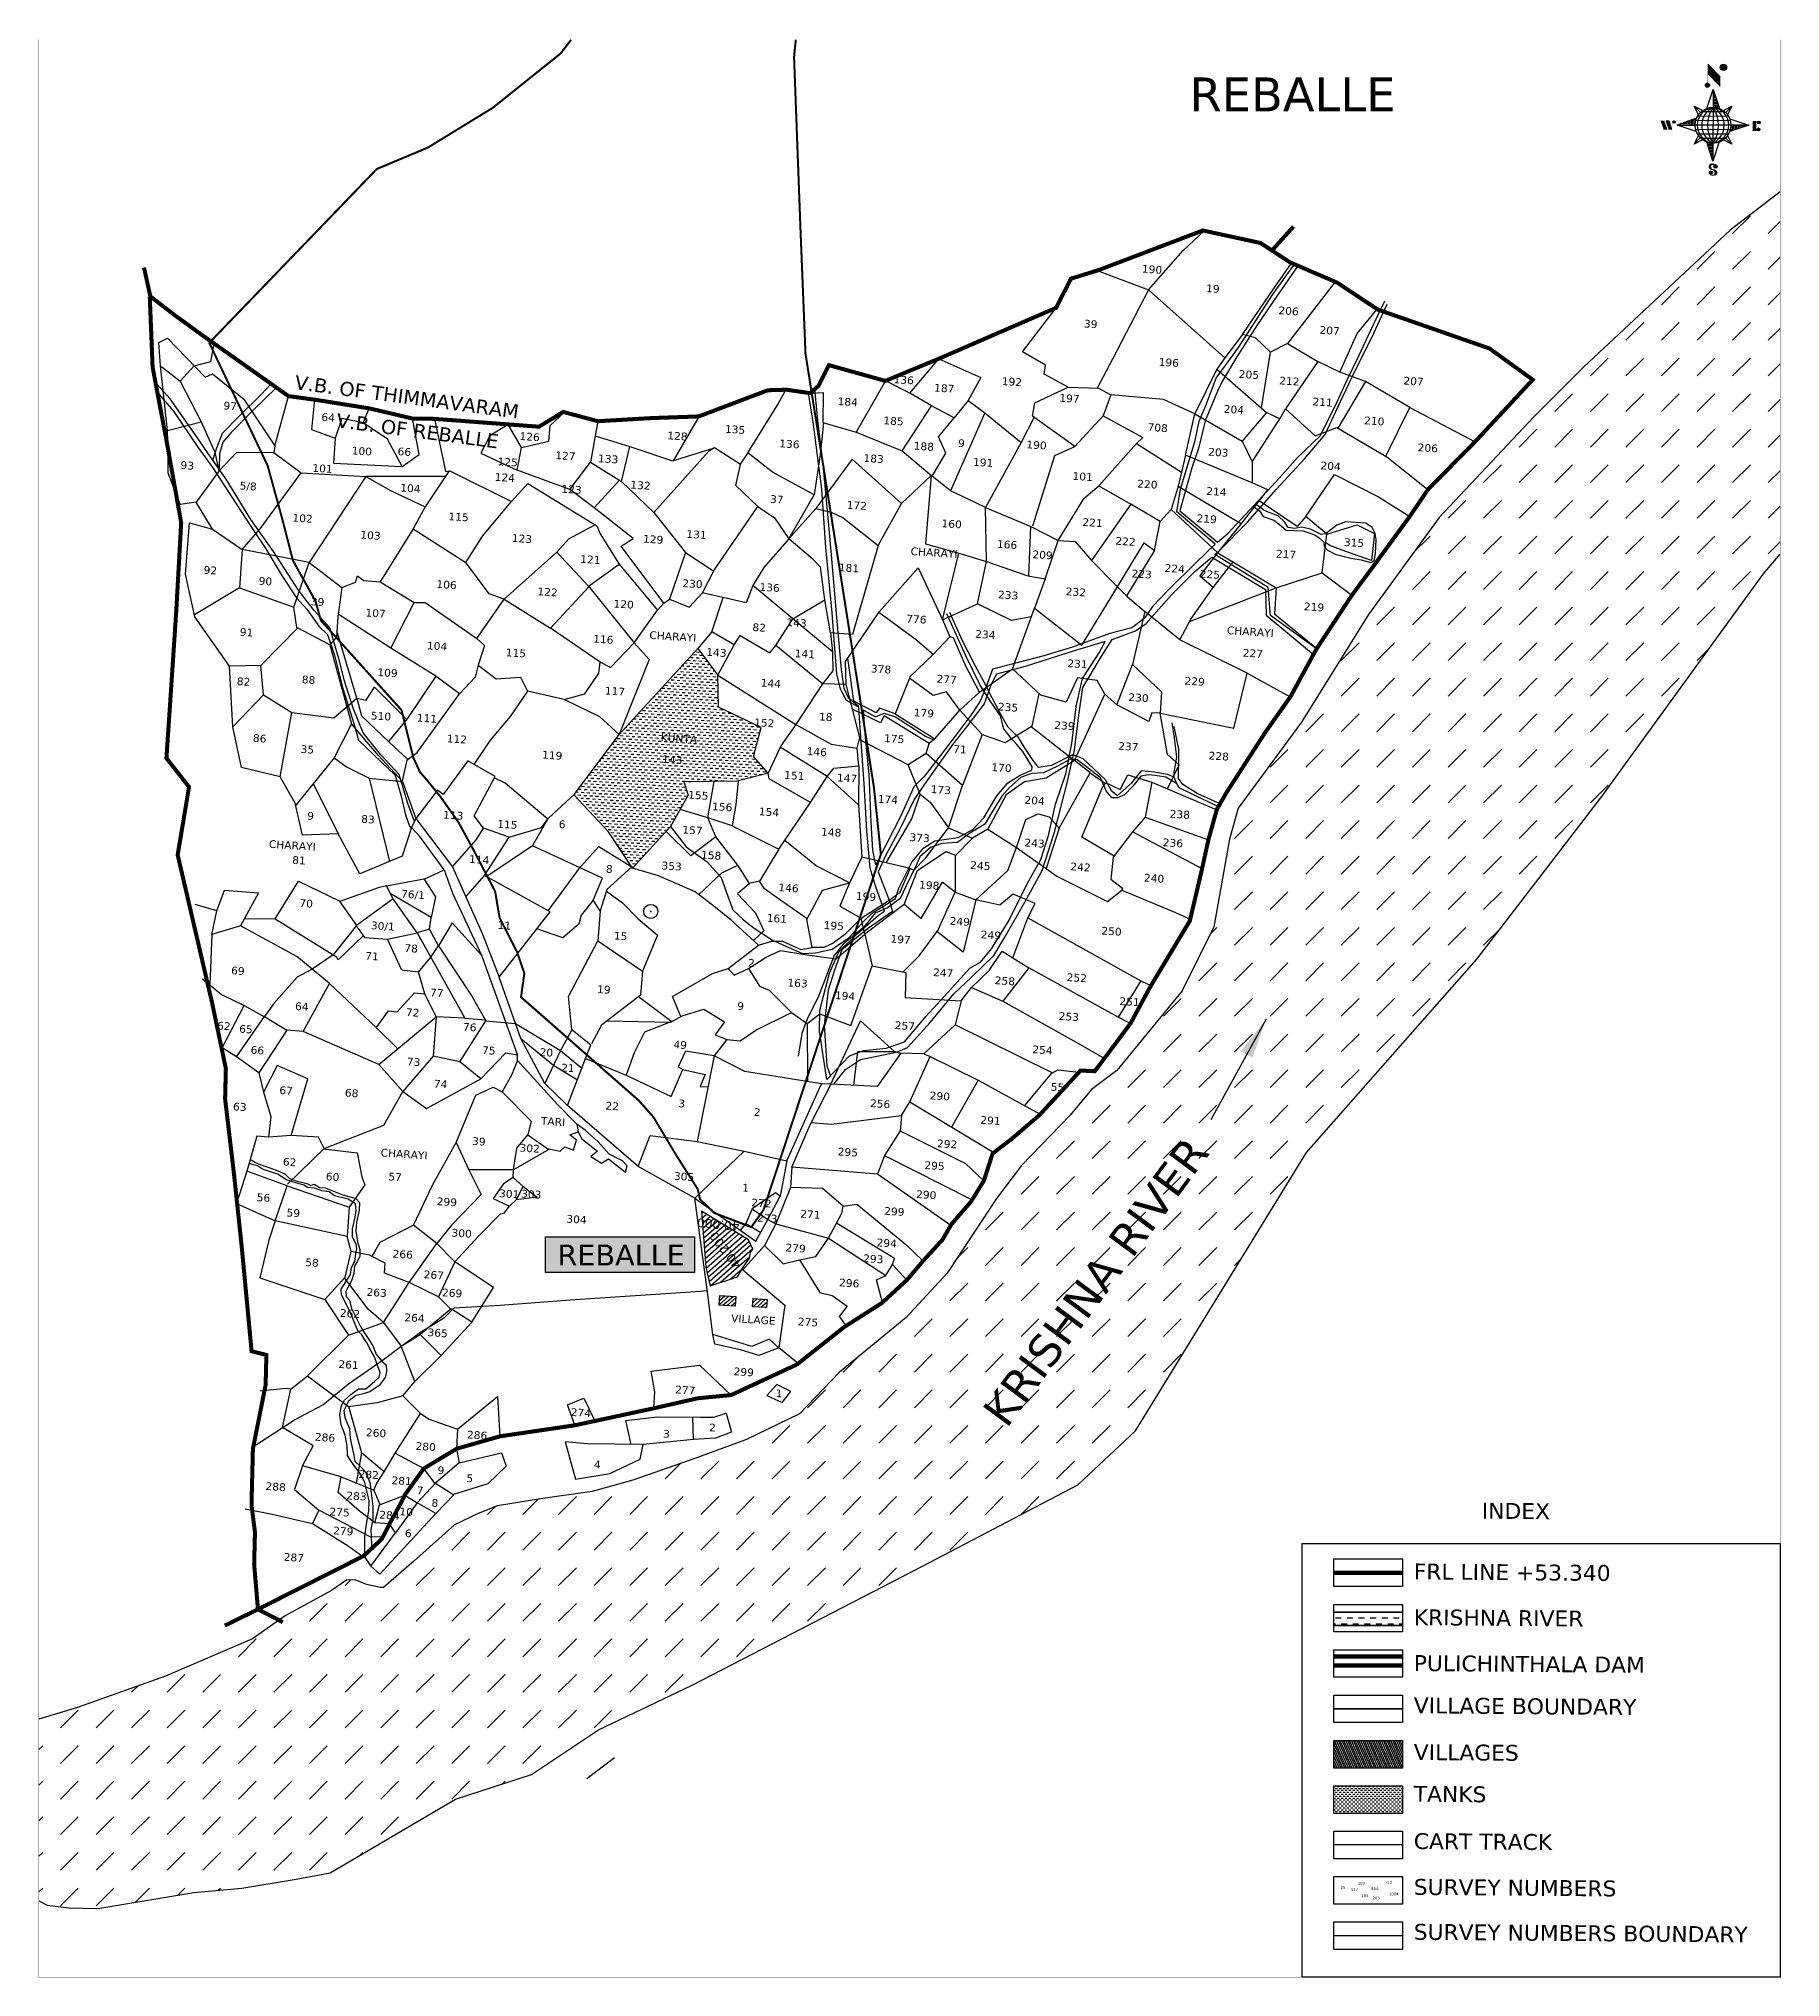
# Model space of a CAD drawing. Header units: inches. Extents: x 387175 to 391502, y 1838919 to 1843735.
import ezdxf

# ---------------------------------------------------------------- set-up
doc = ezdxf.new("R2010")
doc.units = ezdxf.units.IN
doc.header["$MEASUREMENT"] = 0
doc.header["$PDMODE"] = 32
doc.header["$PDSIZE"] = 35
for name, color, linetype in [('BND', 6, 'Continuous'), ('bord', 1, 'Continuous'), ('FRL', 3, 'Continuous'), ('NALA', 4, 'Continuous'), ('points', 161, 'Continuous'), ('ROAD', 1, 'Continuous'), ('ROADS', 50, 'Continuous'), ('SY.AREA', 7, 'Continuous'), ('TEXT', 7, 'Continuous'), ('VILLAGE AREA', 1, 'Continuous'), ('WATER', 4, 'Continuous')]:
    doc.layers.add(name, color=color, linetype=linetype)
doc.styles.get("Standard").update_dxf_attribs({"font": 'verdana.ttf'})
doc.linetypes.add('FENCELINE2', pattern='A,0.25,-0.1,[132,ltypeshp.shx,S=0.1,R=0,X=-0.1,Y=0],-0.1,1', length=1.45)
doc.dimstyles.get("Standard").update_dxf_attribs({"dimtxt": 0.18, "dimasz": 0.18, "dimexe": 0.18, "dimexo": 0.0625, "dimgap": 0.09, "dimtad": 0, "dimtih": 1, "dimtoh": 1, "dimdec": 4, "dimzin": 0, "dimdsep": 46, "dimtxsty": 'Standard', "dimcen": 0.09, "dimadec": 0, "dimazin": 0, "dimtfac": 1, "dimtdec": 4, "dimtofl": 0, "dimtmove": 0, "dimatfit": 3, "dimfxl": 1, "dimtolj": 1, "dimtzin": 0, "dimarcsym": 0})
pattern_1 = [(267.297113149, (-8720374.938, 50637915.138), (10.5367255337, -0.497431438), [])]
pattern_2 = [(357.297113149, (-8720374.938, 50637915.138), (0.497431438, 10.5367255337), [])]

msp = doc.modelspace()

# ---------------------------------------------------------------- texts
at = {"layer": 'points', "color": 6}
msp.add_text('40.000', height=22, rotation=174.3506, dxfattribs=at).set_placement((388917.2, 1840794.7))
at = {"layer": 'points', "color": 1}
msp.add_text('40.200', height=22, rotation=127.6677, dxfattribs=at).set_placement((388921.6, 1840689.9))
at = {"layer": 'TEXT', "color": 5}
for height, p in [(83.99, (390034.2, 1843554.5)), (51.89, (388464, 1840687.3))]:
    msp.add_text('REBALLE', height=height, dxfattribs=at).set_placement(p)
at = {"layer": 'TEXT'}
for s, height, rotation, p in [('190', 19.24, 356.2839, (389915.5, 1843154)), ('19', 19.24, 356.2839, (390075, 1843105.5)), ('39', 19.24, 356.2839, (389771.5, 1843017.7)), ('206', 19.24, 356.2839, (390254.7, 1843050.6)), ('207', 19.24, 356.2839, (390356.8, 1843002)), ('196', 19.24, 356.2839, (389957.1, 1842922.6)), ('136', 19.24, 356.2839, (389298.6, 1842879.3)), ('192', 19.24, 356.2839, (389567.4, 1842874.7)), ('205', 19.24, 356.2839, (390156.1, 1842892.5)), ('212', 19.24, 356.2839, (390256.7, 1842876.3)), ('207', 19.24, 356.2839, (390565.2, 1842876)), ('97', 19.24, 356.2839, (387633.7, 1842814.1)), ('184', 19.24, 356.2839, (389159.6, 1842824.8)), ('187', 19.24, 356.2839, (389399.4, 1842858.5)), ('197', 19.24, 356.2839, (389710.4, 1842833.3)), ('211', 19.24, 356.2839, (390339.3, 1842824.1)), ('64', 19.24, 356.2839, (387877.1, 1842785.6)), ('185', 19.24, 356.2839, (389273.3, 1842777.2)), ('204', 19.24, 356.2839, (390118.8, 1842805.7)), ('210', 19.24, 356.2839, (390467.6, 1842777.2)), ('126', 19.24, 356.2839, (388369.3, 1842738.1)), ('128', 19.24, 356.2839, (388736.5, 1842739.8)), ('135', 19.24, 356.2839, (388879.7, 1842756.1)), ('136', 19.24, 356.2839, (389014.6, 1842720.1)), ('9', 19.2, 356.2839, (389458.8, 1842720.9)), ('190', 19.24, 356.2839, (389628.6, 1842717.5)), ('708', 19.24, 356.2839, (389929.6, 1842760.6)), ('93', 19.24, 356.2839, (387527, 1842666.2)), ('100', 19.24, 356.2839, (387952.4, 1842702.4)), ('66', 19.24, 356.2839, (388066.4, 1842700.3)), ('125', 19.24, 356.2839, (388314.8, 1842675.3)), ('127', 19.24, 356.2839, (388458.1, 1842690.7)), ('133', 19.24, 356.2839, (388564.3, 1842683)), ('183', 19.24, 356.2839, (389223.8, 1842683.8)), ('188', 19.24, 356.2839, (389348.5, 1842714.2)), ('191', 19.24, 356.2839, (389496, 1842674.1)), ('203', 19.24, 356.2839, (390080.1, 1842699.3)), ('206', 19.24, 356.2839, (390600.7, 1842710.2)), ('101', 19.24, 356.2839, (387854.7, 1842659.2)), ('124', 19.24, 356.2839, (388307.6, 1842636.7)), ('101', 19.24, 356.2839, (389743.2, 1842639.1)), ('220', 19.24, 356.2839, (389904, 1842620.1)), ('204', 19.24, 356.2839, (390359.2, 1842665.3)), ('5/8', 19.24, 356.2839, (387673.9, 1842615.3)), ('104', 19.24, 356.2839, (388073.1, 1842610.2)), ('123', 19.24, 356.2839, (388473.2, 1842607.1)), ('132', 19.24, 356.2839, (388644.6, 1842617.5)), ('37', 19.24, 356.2839, (388991.7, 1842581.9)), ('214', 19.24, 356.2839, (390075.3, 1842601.8)), ('102', 19.24, 356.2839, (387805.2, 1842535.5)), ('115', 19.24, 356.2839, (388192.8, 1842538.9)), ('172', 19.24, 356.2839, (389182.2, 1842567.3)), ('221', 19.24, 356.2839, (389767.8, 1842524.7)), ('219', 19.24, 356.2839, (390051.3, 1842534.1)), ('103', 19.24, 356.2839, (387973.9, 1842493.2)), ('123', 19.24, 356.2839, (388350.2, 1842484.9)), ('129', 19.24, 356.2839, (388676.2, 1842483.2)), ('131', 19.24, 356.2839, (388783.8, 1842495.1)), ('160', 19.24, 356.2839, (389417.7, 1842521.5)), ('222', 19.24, 356.2839, (389849.7, 1842478)), ('315', 19.24, 356.2839, (390417.2, 1842474.9)), ('121', 19.24, 356.2839, (388520.2, 1842433)), ('CHARAYI', 19.24, 356.2839, (389341, 1842452.3)), ('166', 19.24, 356.2839, (389555.5, 1842470.3)), ('209', 19.24, 356.2839, (389643.5, 1842444.5)), ('217', 19.24, 356.2839, (390248.5, 1842446.1)), ('92', 19.24, 356.2839, (387584.5, 1842405.8)), ('90', 19.24, 356.2839, (387721.2, 1842378.7)), ('181', 19.24, 356.2839, (389162.5, 1842412.1)), ('223', 19.24, 356.2839, (389889.8, 1842396.8)), ('224', 19.24, 356.2839, (389971.8, 1842410.5)), ('225', 19.24, 356.2839, (390059.2, 1842396.3)), ('106', 19.24, 356.2839, (388162.9, 1842370.6)), ('122', 19.24, 356.2839, (388413.8, 1842352.4)), ('230', 19.24, 356.2839, (388773.7, 1842372.8)), ('136', 19.24, 356.2839, (388965.5, 1842363.6)), ('233', 19.24, 356.2839, (389558, 1842344.7)), ('232', 19.24, 356.2839, (389726.3, 1842352.4)), ('39', 19.24, 356.2839, (387850.9, 1842327.6)), ('107', 19.24, 356.2839, (387986.6, 1842299.7)), ('120', 19.24, 356.2839, (388602.9, 1842322)), ('776', 19.24, 356.2839, (389330.1, 1842284.8)), ('219', 19.24, 356.2839, (390317.9, 1842315.2)), ('91', 19.24, 356.2839, (387674.3, 1842251.6)), ('116', 19.24, 356.2839, (388552.3, 1842234.8)), ('CHARAYI', 19.24, 356.2839, (388692, 1842244.1)), ('82', 19.24, 356.2839, (388947.9, 1842263.6)), ('143', 19.24, 356.2839, (389032.4, 1842276)), ('234', 19.24, 356.2839, (389501.4, 1842246.8)), ('CHARAYI', 19.24, 356.2839, (390126.6, 1842256)), ('104', 19.24, 356.2839, (388139.3, 1842218.1)), ('115', 19.24, 356.2839, (388335.1, 1842200.8)), ('143', 19.24, 356.2839, (388833.3, 1842202.1)), ('141', 19.24, 356.2839, (389053, 1842198.6)), ('227', 19.24, 356.2839, (390166, 1842200)), ('109', 19.24, 356.2839, (388016.1, 1842151.7)), ('378', 19.24, 356.2839, (389242.3, 1842160.8)), ('231', 19.24, 356.2839, (389730.3, 1842173.9)), ('82', 19.24, 356.2839, (387666.9, 1842129.3)), ('88', 19.24, 356.2839, (387828.5, 1842133.7)), ('117', 19.24, 356.2839, (388581.3, 1842105.9)), ('144', 19.24, 356.2839, (388968.5, 1842125.5)), ('277', 19.24, 356.2839, (389405.5, 1842135.5)), ('230', 19.24, 356.2839, (389881.8, 1842089.9)), ('229', 19.24, 356.2839, (390021.4, 1842130.4)), ('510', 19.24, 356.2839, (388000, 1842044)), ('18', 19.24, 356.2839, (389113.2, 1842041.5)), ('179', 19.24, 356.2839, (389348.7, 1842051.7)), ('235', 19.24, 356.2839, (389557.7, 1842066.2)), ('111', 19.24, 356.2839, (388114.1, 1842038.5)), ('152', 19.24, 356.2839, (388952.2, 1842027.3)), ('239', 19.24, 356.2839, (389697.8, 1842020.3)), ('86', 19.24, 356.2839, (387707, 1841988.2)), ('35', 19.24, 356.2839, (387825.3, 1841960.8)), ('112', 19.24, 356.2839, (388188.6, 1841987)), ('119', 19.24, 356.2839, (388425.4, 1841946.7)), ('KUNTA', 19.24, 356.2839, (388720.1, 1841989.6)), ('146', 19.24, 356.2839, (389082.6, 1841955.4)), ('175', 19.24, 356.2839, (389274.9, 1841987.7)), ('71', 19.24, 356.2839, (389446.8, 1841961.1)), ('237', 19.24, 356.2839, (389856.6, 1841968.6)), ('228', 19.24, 356.2839, (390081.3, 1841944.6)), ('143', 19.24, 356.2839, (388723.6, 1841935.8)), ('151', 19.24, 356.2839, (389026.9, 1841896.2)), ('170', 19.24, 356.2839, (389541.5, 1841915.7)), ('147', 19.24, 356.2839, (389157.9, 1841889.9)), ('173', 19.24, 356.2839, (389390.8, 1841861)), ('155', 19.24, 356.2839, (388788.2, 1841847.2)), ('156', 19.24, 356.2839, (388847.7, 1841818.6)), ('154', 19.24, 356.2839, (388963.8, 1841805.8)), ('174', 19.24, 356.2839, (389259.4, 1841836.9)), ('204', 19.24, 356.2839, (389623.7, 1841834.4)), ('238', 19.24, 356.2839, (389984.5, 1841800)), ('9', 19.2, 356.2839, (387841.7, 1841795)), ('83', 19.24, 356.2839, (387976, 1841787.1)), ('113', 19.24, 356.2839, (388179.6, 1841797.7)), ('115', 19.24, 356.2839, (388313.9, 1841774.9)), ('6', 19.2, 356.2839, (388466.9, 1841774.2)), ('157', 19.24, 356.2839, (388773.9, 1841760.6)), ('148', 19.24, 356.2839, (389118.5, 1841755.5)), ('CHARAYI', 19.24, 356.2839, (387746.7, 1841725)), ('373', 19.24, 356.2839, (389338.1, 1841741.9)), ('243', 19.24, 356.2839, (389623.7, 1841728.4)), ('236', 19.24, 356.2839, (389967.4, 1841729)), ('81', 19.24, 356.2839, (387804.6, 1841685.2)), ('114', 19.24, 356.2839, (388244, 1841687.4)), ('8', 19.2, 356.2839, (388584, 1841663.2)), ('353', 19.24, 356.2839, (388722, 1841671.4)), ('158', 19.24, 356.2839, (388820.3, 1841698.2)), ('245', 19.24, 356.2839, (389489, 1841672.5)), ('242', 19.24, 356.2839, (389737.8, 1841669.1)), ('146', 19.24, 356.2839, (389012.5, 1841617.2)), ('198', 19.24, 356.2839, (389362, 1841623.9)), ('240', 19.24, 356.2839, (389920.6, 1841641.2)), ('70', 19.24, 356.2839, (387822.5, 1841578.2)), ('76/1', 19.24, 356.2839, (388075.1, 1841601.2)), ('199', 19.24, 356.2839, (389204.9, 1841595.9)), ('30/1', 19.24, 356.2839, (388000.1, 1841522.8)), ('11', 19.24, 356.2839, (388314.9, 1841523.5)), ('161', 19.24, 356.2839, (388983.5, 1841541.3)), ('195', 19.24, 356.2839, (389124.9, 1841523.3)), ('249', 19.24, 356.2839, (389437.9, 1841533.9)), ('78', 19.24, 356.2839, (388083.3, 1841466.4)), ('15', 19.24, 356.2839, (388603.8, 1841497.3)), ('197', 19.24, 356.2839, (389291, 1841489.4)), ('249', 19.24, 356.2839, (389515.1, 1841500.1)), ('250', 19.24, 356.2839, (389814.8, 1841509.6)), ('71', 19.24, 356.2839, (387986.1, 1841447.1)), ('2', 19.2, 356.2839, (388937.1, 1841429.6)), ('69', 19.24, 356.2839, (387652.8, 1841410.9)), ('163', 19.24, 356.2839, (389034.9, 1841380.7)), ('247', 19.24, 356.2839, (389396.7, 1841406.3)), ('258', 19.24, 356.2839, (389549.9, 1841386.3)), ('252', 19.24, 356.2839, (389728.6, 1841394)), ('64', 19.24, 356.2839, (387811.7, 1841322.1)), ('77', 19.24, 356.2839, (388147, 1841356.1)), ('19', 19.24, 356.2839, (388562, 1841364.3)), ('9', 19.2, 356.2839, (388910.1, 1841322.5)), ('194', 19.24, 356.2839, (389152.8, 1841349.2)), ('251', 19.24, 356.2839, (389859.6, 1841334.4)), ('62', 19.24, 356.2839, (387618, 1841273.7)), ('72', 19.24, 356.2839, (388087, 1841307.1)), ('76', 19.24, 356.2839, (388228.8, 1841270.8)), ('257', 19.24, 356.2839, (389301.5, 1841274.7)), ('253', 19.24, 356.2839, (389708.9, 1841297.5)), ('65', 19.24, 356.2839, (387672.8, 1841265.8)), ('49', 19.24, 356.2839, (388751.6, 1841227)), ('66', 19.24, 356.2839, (387701.2, 1841213.4)), ('73', 19.24, 356.2839, (388089.4, 1841184.5)), ('75', 19.24, 356.2839, (388276.2, 1841212.8)), ('20', 19.24, 356.2839, (388419.2, 1841208)), ('254', 19.24, 356.2839, (389643.3, 1841214.8)), ('74', 19.24, 356.2839, (388156.5, 1841129.5)), ('21', 19.24, 356.2839, (388472.7, 1841169.5)), ('67', 19.24, 356.2839, (387772.7, 1841113.4)), ('68', 19.24, 356.2839, (387935.5, 1841107.1)), ('3', 19.2, 356.2839, (388763.9, 1841080.4)), ('256', 19.24, 356.2839, (389240, 1841081)), ('290', 19.24, 356.2839, (389388.4, 1841100.2)), ('55', 19.24, 356.2839, (389688.9, 1841121.7)), ('63', 19.24, 356.2839, (387657.6, 1841072.8)), ('TARI', 19.24, 356.2839, (388422.5, 1841037.2)), ('22', 19.24, 356.2839, (388582.8, 1841074.7)), ('2', 19.2, 356.2839, (388951.4, 1841059.1)), ('291', 19.24, 356.2839, (389514.1, 1841039.4)), ('39', 19.24, 356.2839, (388251.5, 1840987)), ('292', 19.24, 356.2839, (389406.4, 1840981.2)), ('62', 19.24, 356.2839, (387781.4, 1840935.5)), ('CHARAYI', 19.24, 356.2839, (388024.4, 1840958.2)), ('302', 19.24, 356.2839, (388369.4, 1840970.4)), ('295', 19.24, 356.2839, (389159.8, 1840960.8)), ('60', 19.24, 356.2839, (387888.1, 1840899)), ('57', 19.24, 356.2839, (388043.4, 1840898.9)), ('305', 19.24, 356.2839, (388752.9, 1840900.2)), ('295', 19.24, 356.2839, (389375.1, 1840927.1)), ('56', 19.24, 356.2839, (387716.5, 1840847.3)), ('299', 19.24, 356.2839, (388163.7, 1840837.3)), ('301', 19.24, 356.2839, (388318.4, 1840857)), ('303', 19.24, 356.2839, (388373.3, 1840856.3)), ('1', 19.2, 356.2839, (388922.4, 1840871.4)), ('290', 19.24, 356.2839, (389354.6, 1840855)), ('59', 19.24, 356.2839, (387790.5, 1840809.2)), ('304', 19.24, 356.2839, (388485.7, 1840793.8)), ('272', 19.24, 356.2839, (388945.1, 1840834.2)), ('273', 19.24, 356.2839, (388959.8, 1840796.6)), ('271', 19.24, 356.2839, (389066.8, 1840806.3)), ('299', 19.24, 356.2839, (389275.3, 1840813.4)), ('300', 19.24, 356.2839, (388200.4, 1840759.3)), ('266', 19.24, 356.2839, (388054, 1840707)), ('279', 19.24, 356.2839, (389030, 1840722.4)), ('293', 19.24, 356.2839, (389222.9, 1840695.7)), ('294', 19.24, 356.2839, (389256.4, 1840734.9)), ('58', 19.24, 356.2839, (387836.9, 1840685.9)), ('267', 19.24, 356.2839, (388131.3, 1840655.7)), ('263', 19.24, 356.2839, (387989.3, 1840612)), ('269', 19.24, 356.2839, (388176.7, 1840610.9)), ('296', 19.24, 356.2839, (389163.2, 1840635.6)), ('262', 19.24, 356.2839, (387922.9, 1840559.8)), ('264', 19.24, 356.2839, (388083.3, 1840549)), ('365', 19.24, 356.2839, (388140.7, 1840511.8)), ('VILLAGE', 19.24, 356.2839, (388895, 1840546.9)), ('275', 19.24, 356.2839, (389060.8, 1840538.6)), ('261', 19.24, 356.2839, (387919.4, 1840432.8)), ('299', 19.24, 356.2839, (388901.1, 1840414.8)), ('277', 19.24, 356.2839, (388755.9, 1840369.7)), ('1', 19.2, 356.2839, (389005.7, 1840360.4)), ('274', 19.24, 356.2839, (388496.6, 1840313.5)), ('260', 19.24, 356.2839, (387987.8, 1840263.3)), ('260', 19.24, 356.2839, (387987.8, 1840263.3)), ('3', 19.2, 356.2839, (388726.1, 1840259.9)), ('2', 19.2, 356.2839, (388840.2, 1840275.5)), ('286', 19.24, 356.2839, (387860.9, 1840252.1)), ('280', 19.24, 356.2839, (388111, 1840229.4)), ('286', 19.24, 356.2839, (388238.8, 1840257.8)), ('9', 19.2, 356.2839, (388165.8, 1840169.2)), ('4', 19.2, 356.2839, (388554.1, 1840183.7)), ('288', 19.24, 356.2839, (387738.3, 1840129.7)), ('282', 19.24, 356.2839, (387969.5, 1840159.7)), ('281', 19.24, 356.2839, (388051.2, 1840144.2)), ('7', 19.2, 356.2839, (388113.9, 1840119.2)), ('5', 19.2, 356.2839, (388237.3, 1840149.6)), ('275', 19.24, 356.2839, (387897.1, 1840066.5)), ('283', 19.24, 356.2839, (387939, 1840106.4)), ('10', 19.24, 356.2839, (388071, 1840066.9)), ('8', 19.2, 356.2839, (388150.7, 1840088.2)), ('279', 19.24, 356.2839, (387906.3, 1840019.5)), ('284', 19.24, 356.2839, (388021, 1840058.9)), ('6', 19.2, 356.2839, (388084.6, 1840012.9)), ('287', 19.24, 356.2839, (387783.4, 1839953.8)), ('25', 6.69, 1.2022, (390409.7, 1839138.8)), ('577', 6.69, 1.2022, (390435.4, 1839133.2)), ('183', 6.69, 1.2022, (390452.8, 1839148.8)), ('183', 6.69, 1.2022, (390461, 1839118.3)), ('854', 6.69, 1.2022, (390485.6, 1839135.5)), ('112', 6.69, 1.2022, (390520, 1839150.9)), ('1004', 6.69, 1.2022, (390530.1, 1839122.2)), ('203', 6.69, 1.2022, (390489.5, 1839112.4))]:
    msp.add_text(s, height=height, rotation=rotation, dxfattribs=at).set_placement(p)
at = {"layer": 'TEXT', "color": 6}
for s, p in [('V.B. OF THIMMAVARAM', (387809.7, 1842864.4)), ('V.B. OF REBALLE', (387913.1, 1842769.8))]:
    msp.add_text(s, height=35, rotation=352.4808, dxfattribs=at).set_placement(p)
at = {"layer": 'TEXT', "color": 4}
msp.add_text('KRISHNA RIVER', height=80, rotation=53.5636, dxfattribs=at).set_placement((389579.7, 1840280))
at = {"layer": 'TEXT', "color": 0}
for s, height, p in [('INDEX', 39.47, (390760.2, 1840058.2)), ('FRL LINE +53.340', 39.472, (390591.3, 1839907.4)), ('KRISHNA RIVER', 39.472, (390591.3, 1839793.6)), ('PULICHINTHALA DAM', 39.472, (390591.3, 1839679.8)), ('VILLAGE BOUNDARY', 39.472, (390591.3, 1839574.8)), ('VILLAGES', 39.47, (390591.3, 1839458.7)), ('TANKS', 39.47, (390591.3, 1839355)), ('CART TRACK', 39.47, (390591.3, 1839237.6)), ('SURVEY NUMBERS', 39.472, (390591.3, 1839123.7)), ('SURVEY NUMBERS BOUNDARY', 39.472, (390591.3, 1839012.1))]:
    msp.add_text(s, height=height, rotation=359.5381, dxfattribs=at).set_placement(p)

# ---------------------------------------------------------------- blocks, each defined once
blk = doc.blocks.new('*X23')
at = {"color": 0, "linetype": 'Continuous'}
for p, q in [((6321.6, 240.5), (6322.3, 241.2)), ((6321.6, 240.3), (6322.3, 241)), ((6321.8, 240.8), (6322.4, 241.4)), ((6322.1, 241.3), (6322.4, 241.6)), ((6321.6, 240.1), (6322.3, 240.8)), ((6321.6, 239.9), (6322.4, 240.7)), ((6321.6, 239.8), (6322.4, 240.6)), ((6321.6, 239.6), (6322.5, 240.5)), ((6321.6, 239.4), (6322.5, 240.3)), ((6321.6, 239.2), (6322.6, 240.2)), ((6321.7, 239.1), (6322.6, 240.1)), ((6321.8, 239), (6322.7, 240)), ((6321.8, 239), (6322.8, 239.9)), ((6321.9, 238.9), (6322.9, 239.8)), ((6322, 238.8), (6323, 239.7)), ((6322.1, 238.7), (6323.1, 239.6)), ((6322.2, 238.6), (6323.1, 239.6)), ((6322.3, 238.5), (6323.2, 239.5)), ((6322.4, 238.5), (6323.3, 239.4)), ((6322.5, 238.4), (6323.4, 239.3)), ((6322.7, 238.4), (6323.6, 239.3)), ((6322.8, 238.3), (6323.7, 239.2)), ((6322.9, 238.3), (6323.8, 239.1)), ((6323.1, 238.2), (6323.9, 239.1)), ((6323.2, 238.2), (6324, 239)), ((6323.3, 238.2), (6324.2, 239)), ((6323.5, 238.1), (6324.3, 238.9)), ((6323.7, 238.1), (6324.4, 238.9)), ((6323.8, 238.1), (6324.6, 238.8)), ((6324.1, 238.2), (6324.7, 238.8)), ((6324.3, 238.3), (6324.9, 238.8)), ((6324.6, 238.3), (6325.1, 238.8)), ((6324.8, 238.4), (6325.2, 238.8)), ((6325.1, 238.5), (6325.4, 238.8)), ((6325.4, 238.6), (6325.6, 238.8))]:
    blk.add_line(p, q, dxfattribs=at)
blk = doc.blocks.new('*X22')
at = {"color": 0, "linetype": 'Continuous'}
for p, q in [((6324.4, 240.3), (6324.5, 240.4)), ((6324.6, 240.3), (6324.8, 240.5)), ((6324.7, 240.2), (6325, 240.5)), ((6324.8, 240.2), (6325.2, 240.6)), ((6325, 240.1), (6325.5, 240.6)), ((6325.1, 240.1), (6325.6, 240.6)), ((6325.2, 240), (6325.8, 240.6)), ((6325.3, 240), (6326, 240.6)), ((6325.4, 239.9), (6326.1, 240.6)), ((6325.5, 239.8), (6326.2, 240.5)), ((6325.6, 239.8), (6326.3, 240.5)), ((6325.7, 239.7), (6326.5, 240.4)), ((6325.9, 239.6), (6326.6, 240.3)), ((6326, 239.5), (6326.7, 240.3)), ((6326, 239.4), (6326.8, 240.2)), ((6326.1, 239.3), (6327, 240.2)), ((6326.2, 239.3), (6327.1, 240.1)), ((6326.3, 239.2), (6327.1, 240)), ((6326.4, 239.1), (6327.2, 239.9)), ((6326.5, 239), (6327.3, 239.8)), ((6326.5, 238.9), (6327.4, 239.7)), ((6326.6, 238.8), (6327.5, 239.6)), ((6326.7, 238.7), (6327.5, 239.5)), ((6326.8, 238.6), (6327.6, 239.4)), ((6326.8, 238.5), (6327.7, 239.3)), ((6326.8, 236.5), (6327.4, 237)), ((6326.9, 238.3), (6327.8, 239.2)), ((6326.9, 238.2), (6327.9, 239.1)), ((6326.9, 236.8), (6327.6, 237.4)), ((6327, 238.1), (6327.8, 239)), ((6327, 237.9), (6327.8, 238.8)), ((6327, 237.8), (6327.8, 238.6)), ((6327, 237.6), (6327.8, 238.4)), ((6327, 237.4), (6327.8, 238.2)), ((6327, 237.3), (6327.8, 238)), ((6327, 237.1), (6327.8, 237.9))]:
    blk.add_line(p, q, dxfattribs=at)
blk = doc.blocks.new('H')
at = {"layer": 'bord', "extrusion": (0.000427885, 0.004792, 0.999988)}
h = blk.add_hatch(dxfattribs=at)
h.set_pattern_fill('LINE', color=8, scale=84.387686, angle=-2.7029, style=0)
h.set_pattern_definition(pattern_2)
h.paths.add_polyline_path([(-492, 786, -0.090992), (-448, 775), (-486, 912)])
h = blk.add_hatch(dxfattribs=at)
h.set_pattern_fill('LINE', color=8, scale=84.387686, angle=-92.7029, style=0)
h.set_pattern_definition(pattern_1)
h.paths.add_polyline_path([(-625, 665, -0.090992), (-615, 710), (-751, 671)])
h = blk.add_hatch(dxfattribs=at)
h.set_pattern_fill('LINE', color=8, scale=84.387686, angle=-92.7029, style=0)
h.set_pattern_definition(pattern_1)
h.paths.add_polyline_path([(-246, 647), (-372, 653, -0.090992), (-382, 609)])
h = blk.add_hatch(dxfattribs=at)
h.set_pattern_fill('LINE', color=8, scale=84.387686, angle=-2.7029, style=0)
h.set_pattern_definition(pattern_2)
h.paths.add_polyline_path([(-504, 533, -0.090992), (-549, 543), (-510, 406)])
for p, q in [((-519, 1020, -1217), (-435, 927, -1216)), ((-516, 1087, -1217), (-432, 994, -1217)), ((-538, 774, -1216), (-487, 906, -1216)), ((-487, 906, -1216), (-493, 780, -1216)), ((-487, 906, -1216), (-448, 769, -1216)), ((-865, 701, -1215), (-847, 638, -1215)), ((-847, 700, -1215), (-829, 637, -1215)), ((-829, 699, -1215), (-811, 636, -1215)), ((-829, 699, -1215), (-811, 698, -1215)), ((-811, 698, -1215), (-794, 635, -1215)), ((-752, 665, -1215), (-615, 704, -1215)), ((-627, 794, -1216), (-567, 760, -1216)), ((-627, 794, -1216), (-584, 747, -1215)), ((-599, 731, -1215), (-627, 794, -1216)), ((-421, 753, -1216), (-359, 781, -1216)), ((-359, 781, -1216), (-405, 739, -1216)), ((-359, 781, -1216), (-392, 721, -1215)), ((-379, 693, -1215), (-246, 641, -1215)), ((-752, 665, -1215), (-625, 659, -1215)), ((-619, 614, -1215), (-752, 665, -1215)), ((-639, 526, -1214), (-606, 585, -1215)), ((-639, 526, -1214), (-593, 568, -1215)), ((-577, 553, -1215), (-639, 526, -1214)), ((-371, 513, -1214), (-414, 560, -1215)), ((-399, 576, -1215), (-371, 513, -1214)), ((-246, 641, -1215), (-383, 603, -1215)), ((-373, 647, -1215), (-246, 641, -1215)), ((-213, 669, -1215), (-217, 601, -1215)), ((-197, 600, -1215), (-194, 668, -1215)), ((-511, 400, -1214), (-549, 537, -1214)), ((-460, 533, -1215), (-511, 400, -1214)), ((-505, 527, -1214), (-511, 400, -1214)), ((-371, 513, -1214), (-431, 546, -1215))]:
    blk.add_line(p, q, dxfattribs=at)
at = {"layer": 'bord', "color": 8, "linetype": 'ByBlock', "extrusion": (0.000427885, 0.004792, 0.999988)}
for p, q in [((-375, 679, -1215), (-620, 691, -1215)), ((-386, 711, -1215), (-605, 722, -1215)), ((-411, 744, -1216), (-578, 752, -1216)), ((-493, 780, -1216), (-505, 527, -1214)), ((-373, 647, -1215), (-625, 659, -1215)), ((-378, 616, -1215), (-623, 628, -1215)), ((-392, 585, -1215), (-611, 595, -1215)), ((-420, 555, -1215), (-587, 562, -1215))]:
    blk.add_line(p, q, dxfattribs=at)
at = {"layer": 'bord', "extrusion": (0.000427885, 0.004792, 0.999988), "elevation": -1212}
for points, const_width in [([(-522, 960), (-516, 1093)], 1.61), ([(-434, 933), (-428, 1066)], 1.61), ([(-870, 707), (-846, 706)], 0.642), ([(-793, 641), (-782, 694)], 0.642), ([(-829, 643), (-855, 644)], 0.642), ([(-829, 643), (-821, 678)], 0.642), ([(-811, 642), (-784, 641)], 0.642), ([(-177, 605), (-226, 607)], 0.706), ([(-223, 676), (-174, 673)], 0.706), ([(-195, 645), (-185, 644)], 0.706)]:
    blk.add_lwpolyline(points, dxfattribs=dict(at, const_width=const_width))
for points, const_width in [([(-414, 1073, 1), (-398, 1058, 1)], 22.3), ([(-530, 950, 1), (-520, 939, 1)], 14.8), ([(-776, 697, 1), (-769, 690, 1)], 8.9), ([(-180, 618, 1), (-173, 611, 1)], 9.79), ([(-178, 667, 1), (-171, 660, 1)], 9.79), ([(-525, 322, 1), (-533, 329, 1)], 11.1), ([(-490, 362, 1), (-498, 369, 1)], 11.1)]:
    blk.add_lwpolyline(points, format="xyb", close=True, dxfattribs=dict(at, const_width=const_width))
for points in [[(-537, 317), (-531, 310), (-520, 307), (-505, 307), (-494, 310), (-486, 318), (-487, 326), (-491, 333), (-494, 336), (-503, 341), (-522, 347), (-530, 352), (-534, 355), (-537, 363), (-537, 373), (-530, 381), (-520, 384), (-504, 384), (-493, 380), (-487, 373)], [(-522, 348), (-526, 354), (-528, 361), (-528, 371), (-526, 375), (-521, 381), (-515, 384)], [(-505, 307), (-499, 312), (-497, 319), (-497, 327), (-501, 335), (-509, 343)]]:
    blk.add_lwpolyline(points, dxfattribs=at)
at = {"layer": 'bord', "extrusion": (0.000427885, 0.004792, 0.999988)}
for centre, radius in [((-406, 1065, -1212), 22.3), ((-525, 944, -1212), 14.8), ((-773, 694, -1212), 8.9), ((-498, 659, -1212), 127), ((-177, 615, -1212), 9.79), ((-174, 663, -1212), 9.79), ((-529, 325, -1212), 11.1), ((-494, 365, -1212), 11.1)]:
    blk.add_circle(centre, radius, dxfattribs=at)
at = {"layer": 'bord', "color": 8, "linetype": 'ByBlock', "extrusion": (0.000427885, 0.004792, 0.999988)}
for centre, radius, start, end in [((-482, 658, -1212), 128, 94.9254, 259.6691), ((-437, 656, -1212), 141, 113.2864, 241.308), ((-316, 651, -1212), 222, 142.5892, 212.0053), ((-560, 662, -1212), 141, 293.2864, 61.308), ((-681, 668, -1212), 222, 322.5892, 32.0053), ((-515, 660, -1212), 128, 274.9254, 79.6691)]:
    blk.add_arc(centre, radius, start, end, dxfattribs=at)
at = {"layer": 'bord', "extrusion": (0.000427885, 0.004792, 0.999988)}
for points in [[(-516, 1093, -1212), (-431, 1000, -1212), (-519, 1026, -1212), (-434, 933, -1212)], [(-864, 707, -1212), (-846, 706, -1212), (-846, 644, -1212), (-829, 643, -1212)], [(-829, 705, -1212), (-811, 704, -1212), (-811, 642, -1212), (-793, 641, -1212)], [(-193, 674, -1212), (-197, 606, -1212), (-213, 675, -1212), (-216, 607, -1212)]]:
    blk.add_solid(points, dxfattribs=at)
at = {"layer": 'bord', "extrusion": (0.000427885, 0.004792, 0.999988), "xscale": 7.977342409717546, "yscale": 7.977342408231451, "zscale": 7.977342408476333, "rotation": 138.0840426661453}
for name, p in [('*X22', (38301, -31929, -1212)), ('*X23', (38314, -31951, -1212))]:
    blk.add_blockref(name, p, dxfattribs=at)

# ---------------------------------------------------------------- hatches: boundary and pattern name
h = msp.add_hatch()
h.set_pattern_fill('DASH', color=4, scale=500, angle=45)
h.paths.add_polyline_path([(390312.8, 1842037.2), (390155.3, 1841823.2), (390133.9, 1841745.9), (390094.4, 1841528.7), (390016, 1841369.3), (389854.1, 1841171.9), (389790.5, 1841124.2), (389737.5, 1841060.7), (389616.7, 1840935.9), (389554.5, 1840853.8), (389431.9, 1840667.9), (389330.5, 1840558.2), (389163.6, 1840421), (389065.2, 1840318.8), (388934, 1840254.6), (388805.5, 1840207.4), (388651.7, 1840153.5), (388550.7, 1840125.9), (388422.1, 1840107.6), (388315.5, 1840090.3), (388267, 1840070.6), (388208, 1840043.1), (388107, 1839952.7), (388032.3, 1839887.1), (388024.6, 1839887.1), (387989.9, 1839894.9), (387961.6, 1839906.4), (387939.7, 1839905.1), (387902.5, 1839879.4), (387787.8, 1839816.4), (387706.8, 1839759.9), (387490.6, 1839667.2), (387271.9, 1839588.7), (387175.6, 1839559.8), (387175.6, 1839109.1), (387196.2, 1839098.1), (387250.2, 1839091.6), (387322.6, 1839089.5), (387561.1, 1839129.6), (387680.3, 1839140), (387815.1, 1839162.4), (387899.8, 1839178), (388210.9, 1839361.6), (388399.6, 1839422.5), (388566, 1839533.4), (388799.1, 1839644.2), (389371, 1839940.5), (389756.6, 1840142), (389900.1, 1840276.4), (390324.9, 1840968), (390748.2, 1841448.1), (391056.6, 1841849.3), (391459.4, 1842404.7), (391501.7, 1842454.5), (391501.7, 1843354), (391377.7, 1843259.1), (391013.5, 1842919.1), (390889.6, 1842795.5), (390654.6, 1842545.6), (390479.3, 1842304.1)])
h.paths.add_polyline_path([(389585.2, 1840250.1), (390143, 1841005.7), (390043, 1841079.6), (389485.2, 1840324)], flags=24)
h = msp.add_hatch(color=2)
h.dxf.hatch_style = 1
h.paths.add_polyline_path([(388434.6, 1840758.6), (388804.4, 1840758.6), (388804.4, 1840669.7), (388434.6, 1840669.7)])
h = msp.add_hatch()
h.set_pattern_fill('DASH', color=4, scale=115.50482)
h.set_pattern_definition([(0, (319765.503, 1485211.862), (14.4381025, 14.4381025), [14.4381025, -14.4381025])])
h.paths.add_polyline_path([(390392.7, 1839825.9), (390392.7, 1839793), (390563.7, 1839793), (390563.7, 1839825.9)])
h = msp.add_hatch()
h.set_pattern_fill('DASH', color=4, scale=38.501607)
h.set_pattern_definition([(0, (319765.5034, 1485211.862), (4.81270083, 4.81270083), [4.81270083, -4.81270083])])
h.paths.add_polyline_path([(390392.7, 1839394.6), (390392.7, 1839326), (390563.7, 1839326), (390563.7, 1839394.6)])
at = {"layer": 'VILLAGE AREA'}
h = msp.add_hatch(dxfattribs=at)
h.set_pattern_fill('ANSI31', color=256, scale=80, angle=-3.716103, style=0)
h.paths.add_polyline_path([(388938.5, 1840751.1), (388821.8, 1840822.2), (388832.6, 1840683), (388843.1, 1840636.9), (388911, 1840659), (388925.2, 1840683.3), (388940.8, 1840705.4), (388943.3, 1840720), (388949.8, 1840728)])
h = msp.add_hatch(dxfattribs=at)
h.set_pattern_fill('ANSI31', color=256, scale=2.308336, angle=-3.7161, style=0)
h.set_pattern_definition([(41.283897, (378574.076, 1829017.3926), (-4.835582, 5.5073483), [])])
h.paths.add_polyline_path([(388907.4, 1840609.8), (388867.3, 1840612.4), (388865.7, 1840588.8), (388905.9, 1840586.2)])
h.paths.add_polyline_path([(388985, 1840602.8), (388949.9, 1840605.1), (388948.6, 1840584.7), (388983.7, 1840582.4)])
at = {"layer": 'VILLAGE AREA', "linetype": 'ByBlock'}
h = msp.add_hatch(dxfattribs=at)
h.set_pattern_fill('ANSI31', color=256, scale=34.168973, angle=68.5464)
h.set_pattern_definition([(113.5464313, (265509.98, 1210402.75), (-3.91549369, -1.706279376), [])])
h.paths.add_polyline_path([(390563.7, 1839438.7), (390563.7, 1839507.3), (390392.7, 1839507.3), (390392.7, 1839438.7)])
at = {"layer": 'WATER'}
h = msp.add_hatch(dxfattribs=at)
h.set_pattern_fill('DASH', color=256, scale=2.308336, angle=-3.7161, style=0)
h.set_pattern_definition([(356.283897, (378574.076, 1829017.3926), (7.7885667, 6.8385455), [7.328966, -7.328966])])
h.paths.add_polyline_path([(388969.9, 1842024), (388863.8, 1842074), (388862.9, 1842153.9), (388812.5, 1842219.5), (388617.8, 1842006.2), (388506.5, 1841858.3), (388504.4, 1841856.4), (388590.5, 1841764.7), (388650.9, 1841674.5), (388744.8, 1841777.6), (388789.2, 1841855.2), (388777.9, 1841888.6), (388910.4, 1841890.5), (388987.4, 1841909.8), (388950.8, 1841951.4)])
h.paths.add_polyline_path([(388714.9, 1841984.7), (388815.6, 1841978.1), (388817.5, 1842007.4), (388716.8, 1842013.9)], flags=24)
h.paths.add_polyline_path([(388718.4, 1841930.9), (388772.9, 1841927.3), (388774.8, 1841956.8), (388720.3, 1841960.3)], flags=24)
h.paths.add_polyline_path([(388946.9, 1842022.4), (389001.5, 1842018.9), (389003.4, 1842048.3), (388948.8, 1842051.8)], flags=9)

# ---------------------------------------------------------------- linework, layer by layer
at = {"const_width": 0.285}
for points in [[(387175.6, 1838919.1), (391501.7, 1838919.1), (391501.7, 1843732.2), (387175.6, 1843732.2)], [(391501.7, 1843732.2), (391153.7, 1843732.2), (391153.7, 1843354), (391501.7, 1843354)]]:
    msp.add_lwpolyline(points, close=True, dxfattribs=at)
at = {"color": 4}
for points in [[(391501.7, 1843354), (391377.7, 1843259.1), (391013.5, 1842919.1), (390889.6, 1842795.5), (390654.6, 1842545.6), (390479.3, 1842304.1), (390312.8, 1842037.2), (390155.3, 1841823.2), (390133.9, 1841745.9), (390094.4, 1841528.7), (390016, 1841369.3), (389854.1, 1841171.9), (389790.5, 1841124.2), (389737.5, 1841060.7), (389616.7, 1840935.9), (389554.5, 1840853.8), (389431.9, 1840667.9), (389330.5, 1840558.2), (389163.6, 1840421), (389065.2, 1840318.8), (388934, 1840254.6), (388805.5, 1840207.4), (388651.7, 1840153.5), (388550.7, 1840125.9), (388422.1, 1840107.6), (388315.5, 1840090.3), (388267, 1840070.6), (388208, 1840043.1), (388107, 1839952.7), (388032.3, 1839887.1), (388024.6, 1839887.1), (387989.9, 1839894.9), (387961.6, 1839906.4), (387939.7, 1839905.1), (387902.5, 1839879.4), (387787.8, 1839816.4), (387706.8, 1839759.9), (387490.6, 1839667.2), (387271.9, 1839588.7), (387175.6, 1839559.8)], [(387175.6, 1839109.1), (387196.2, 1839098.1), (387250.2, 1839091.6), (387322.6, 1839089.5), (387561.1, 1839129.6), (387680.3, 1839140), (387815.1, 1839162.4), (387899.8, 1839178), (388210.9, 1839361.6), (388399.6, 1839422.5), (388566, 1839533.4), (388799.1, 1839644.2), (389371, 1839940.5), (389756.6, 1840142), (389900.1, 1840276.4), (390324.9, 1840968), (390748.2, 1841448.1), (391056.6, 1841849.3), (391459.4, 1842404.7), (391501.7, 1842454.5)]]:
    msp.add_lwpolyline(points, dxfattribs=at)
at = {"color": 2}
msp.add_lwpolyline([(388434.6, 1840758.6), (388804.4, 1840758.6), (388804.4, 1840669.7), (388434.6, 1840669.7)], close=True, dxfattribs=at)
at = {"color": 0}
for points in [[(390314.3, 1839996.7), (391501.7, 1839996.7), (391501.7, 1838919.1), (390314.3, 1838919.1)], [(390392.7, 1839958), (390563.7, 1839958), (390563.7, 1839889.5), (390392.7, 1839889.5)], [(390392.7, 1839845.3), (390563.7, 1839845.3), (390563.7, 1839776.8), (390392.7, 1839776.8)], [(390392.7, 1839732.6), (390563.7, 1839732.6), (390563.7, 1839664.1), (390392.7, 1839664.1)], [(390392.7, 1839619.9), (390563.7, 1839619.9), (390563.7, 1839551.4), (390392.7, 1839551.4)], [(390392.7, 1839507.3), (390563.7, 1839507.3), (390563.7, 1839438.7), (390392.7, 1839438.7)], [(390392.7, 1839394.6), (390563.7, 1839394.6), (390563.7, 1839326), (390392.7, 1839326)], [(390392.7, 1839281.9), (390563.7, 1839281.9), (390563.7, 1839213.4), (390392.7, 1839213.4)], [(390392.7, 1839169.2), (390563.7, 1839169.2), (390563.7, 1839100.7), (390392.7, 1839100.7)], [(390392.7, 1839056.5), (390563.7, 1839056.5), (390563.7, 1838988), (390392.7, 1838988)]]:
    msp.add_lwpolyline(points, close=True, dxfattribs=at)
at = {"color": 4, "const_width": 3.85}
for points in [[(390563.7, 1839825.9), (390392.7, 1839825.9)], [(390563.7, 1839793), (390392.7, 1839793)]]:
    msp.add_lwpolyline(points, dxfattribs=at)
at = {"color": 0, "linetype": 'FENCELINE2', "ltscale": 80, "const_width": 10.3}
for points in [[(390563.7, 1839715.6), (390392.7, 1839715.6)], [(390563.7, 1839693.4), (390392.7, 1839693.4)]]:
    msp.add_lwpolyline(points, dxfattribs=at)
at = {"layer": 'BND', "lineweight": 30}
for points, const_width in [([(390292.7, 1843268.1), (390239.1, 1843208.7), (390210.7, 1843227.3), (390067.4, 1843258.4), (389808.1, 1843159.8), (389739.8, 1843138.7), (389702.9, 1843066.2), (389547.1, 1842998.7), (389418.1, 1842942.6), (389278.7, 1842884.7), (389138.3, 1842923.9), (389112.5, 1842872.4), (389091.7, 1842854.2), (389033.4, 1842862.8), (388986.8, 1842861.5), (388815.1, 1842796.4), (388694.7, 1842792.2), (388564.6, 1842784.5), (388478.5, 1842807.6), (388418, 1842770.9), (388158.9, 1842790.4), (388104.3, 1842791.2), (387996.3, 1842816.5), (387863.2, 1842837.7), (387795.8, 1842847), (387577.1, 1843001.5), (387515.5, 1843046.3), (387452.7, 1843094.5), (387452.7, 1843094.5), (387436.9, 1843166.4)], 10), ([(387720, 1839833), (387982.9, 1839965.7), (388027.7, 1840007.6), (388047, 1840045.5), (388070.8, 1840088.8), (388086.3, 1840119), (388131.8, 1840182.6), (388213.5, 1840231.9), (388321.3, 1840262.7), (388507, 1840290.1), (388554.6, 1840300.3), (388704.5, 1840332.6), (388813, 1840357.3), (388895.5, 1840365.2), (389059.4, 1840441.4), (389176.4, 1840534.2), (389270, 1840593.9), (389332.6, 1840651.4), (389372.2, 1840698.3), (389420.5, 1840751.1), (389443.4, 1840790.3), (389491.1, 1840845.3), (389523.4, 1840897.6), (389545.3, 1840965.5), (389591.7, 1841000.9), (389661.5, 1841060.8), (389763.5, 1841171.4), (389799.1, 1841169.8), (389887.4, 1841288), (389938.6, 1841382.5), (390035.2, 1841543.5), (390065.4, 1841672.2), (390081.3, 1841744.7), (390102.3, 1841820.3), (390126.1, 1841862), (390222.7, 1842011.8), (390285.4, 1842100.6), (390349.8, 1842218.9), (390437.7, 1842352.2), (390490.9, 1842424), (390580.8, 1842547), (390626.6, 1842614.7), (390743.7, 1842733.5), (390886.9, 1842887.7), (390779.6, 1842965.2), (390502.2, 1843061.8), (390401.2, 1843128.8), (390284, 1843179.2), (390239.1, 1843208.7)], 10), ([(390563.7, 1839585.7), (390392.7, 1839585.7)], 3.42)]:
    msp.add_lwpolyline(points, dxfattribs=dict(at, const_width=const_width))
for points in [[(387781.6, 1839801.2, 10, 10, 0), (387720, 1839833, 10, 10, 0), (387710.6, 1839944.8, 10, 10, 0), (387712.6, 1840024.2, 10, 10, 0), (387704, 1840092.3, 10, 10, 0), (387707.5, 1840231.6, 10, 10, 0), (387739.1, 1840390.2, 10, 10, 0), (387740.2, 1840433.5, 10, 10, 0), (387741, 1840464.8, 10, 10, 0), (387704.2, 1840474.3, 10, 10, 0), (387679.5, 1840735.7, 10, 10, 0), (387660.3, 1840916.2, 10, 10, 0), (387638.4, 1841100.8, 10, 10, 0), (387640.3, 1841176.2, 10, 10, 0), (387606.4, 1841338.3, 10, 10, 0), (387520.6, 1841707.1, 10, 10, 0), (387548.8, 1841875.9, 10, 10, 0), (387492.7, 1841947.5, 10, 10, 0), (387517, 1842311.7, 10, 10, 0), (387529.3, 1842532.2, 10, 10, 0), (387493.5, 1842732.8, 10, 10, 0), (387458.3, 1842918.7, 10, 10, 0), (387451.3, 1843093, 10, 10, 0), (387451.3, 1843093, 0, 0, 0)], [(387637.6, 1839792.5, 10, 10, 0), (387720, 1839833, 0, 0, 0)]]:
    msp.add_lwpolyline(points, format="xyseb", dxfattribs=at)
at = {"layer": 'BND', "linetype": 'ByBlock'}
msp.add_lwpolyline([(388536.8, 1839412.6), (388605.5, 1839465.2)], dxfattribs=at)
at = {"layer": 'FRL', "color": 84, "const_width": 10.3}
msp.add_lwpolyline([(390563.7, 1839923.7), (390392.7, 1839923.7)], dxfattribs=at)
at = {"layer": 'NALA'}
for points in [[(390195.8, 1842571.2), (390208, 1842561.5), (390217.4, 1842547.8), (390244.1, 1842538.6), (390257.7, 1842528.2), (390274.2, 1842514.1), (390316.9, 1842512.1), (390345.6, 1842501.9), (390356.6, 1842494.9), (390367.8, 1842484.2), (390368.7, 1842473.5), (390377.2, 1842463.8), (390396, 1842454.3), (390435.4, 1842444.2), (390460.8, 1842439.8), (390484.6, 1842433.9), (390493.2, 1842437.3), (390496.7, 1842455.7), (390497.8, 1842490.4), (390495.3, 1842506), (390488.3, 1842520.7), (390472.3, 1842531.3), (390422.2, 1842534.5), (390400.3, 1842526.1), (390381.9, 1842512.2), (390371.9, 1842504.6), (390361.1, 1842502.9), (390334.6, 1842516.1), (390313.5, 1842521), (390295.9, 1842517.8), (390279.4, 1842520.1), (390270.4, 1842534.5), (390255.5, 1842548.5), (390241.2, 1842554.2), (390230, 1842558.9), (390217.6, 1842564.1), (390208.2, 1842571.8), (390200.3, 1842577)], [(388744.8, 1841777.6), (388783.7, 1841727.1), (388835.9, 1841690.2), (388870.5, 1841651.4), (388888.3, 1841602.3), (388899.5, 1841571), (388926.7, 1841545.9), (388952.9, 1841525), (388998.6, 1841495.4), (389046.4, 1841473.7), (389073.2, 1841462.3), (389105.1, 1841463.9), (389146.5, 1841473.2), (389189.2, 1841502.1), (389226, 1841543.5), (389245.8, 1841562), (389303.5, 1841598.7), (389312.4, 1841624.5), (389344.8, 1841689.5), (389374.7, 1841724.7), (389401.6, 1841742.1), (389459.7, 1841750.3), (389496.4, 1841770.1), (389523.6, 1841799.3), (389556, 1841854.1), (389583.2, 1841885.9), (389613.9, 1841905.5), (389642.9, 1841917.4), (389643.4, 1841925.7), (389620.1, 1841963.8), (389605, 1841981.4), (389594.9, 1841992.8), (389573.4, 1842020.6), (389564.6, 1842052.3), (389539.5, 1842089.9), (389514.4, 1842129.2), (389478.9, 1842201.6), (389431.1, 1842306.4)], [(389438, 1842310), (389469.1, 1842241.1), (389500.7, 1842178.5), (389523.2, 1842137.3), (389543, 1842098.4), (389564.1, 1842058.7), (389582.3, 1842026.1), (389607.8, 1842000.8), (389624.8, 1841971.8), (389645.2, 1841941.9), (389658, 1841925), (389692.5, 1841929.8), (389744.5, 1841956.4), (389769.7, 1841947), (389824.5, 1841894.3), (389839.5, 1841867.5), (389855.4, 1841854.6), (389891, 1841886.5), (389916, 1841916.9), (389947.2, 1841913.5), (389978.9, 1841907.9), (389995.5, 1841901.1)], [(389990, 1842035.2), (389995.9, 1841997.7), (390001.6, 1841949.6), (389995, 1841912.3), (389995.5, 1841901.1), (390002.1, 1841884.7), (390007.6, 1841874.6), (390063.9, 1841847), (390106.3, 1841827.3)], [(390110.2, 1841834.1), (390055.3, 1841859.2), (390017.8, 1841882.3), (390007, 1841897.1), (390008.2, 1841970.1), (389996.5, 1842026.2)], [(390002.1, 1841884.7), (389975.7, 1841900.6), (389948.9, 1841904.2), (389932.8, 1841905.8), (389913.4, 1841902.9), (389893.2, 1841877.8), (389873.2, 1841856.4), (389855.4, 1841849.1), (389841.5, 1841848.8), (389827.1, 1841866), (389813.6, 1841898.6), (389778.2, 1841926), (389755.3, 1841943.7), (389738.6, 1841944.8), (389705, 1841926.6), (389671.8, 1841911.2), (389642.3, 1841909.6), (389616.5, 1841899.9), (389587.3, 1841874.8), (389567.9, 1841852.7), (389539.8, 1841807.8), (389525.6, 1841783.6), (389488.7, 1841760.8), (389457.9, 1841738.2), (389418.7, 1841735.4), (389390.5, 1841725.8), (389364.4, 1841702.4), (389357.2, 1841684.9), (389330.8, 1841630.4), (389315.5, 1841599), (389284, 1841575.3), (389253.8, 1841562.3), (389223.8, 1841525.9), (389173.8, 1841485.4), (389151.6, 1841457.5), (389111.7, 1841353.5), (389084.3, 1841300.2), (389071.1, 1841263.3), (389062, 1841207)], [(387985.7, 1839968.2), (387985.4, 1840014.7), (387989.8, 1840044.8), (387995.5, 1840076.7), (387996.6, 1840102.7), (387985.5, 1840147.9), (387974.7, 1840168.6), (387952.3, 1840199.3), (387942.9, 1840214.9), (387941.3, 1840238.1), (387936.4, 1840265.2), (387926.5, 1840291.4), (387923.3, 1840316), (387927.8, 1840339.4), (387934.8, 1840352.9), (387950.9, 1840366.5), (387969.5, 1840381.1), (387987.7, 1840380.5), (388009.6, 1840399.1), (388021.3, 1840409.9), (388023.9, 1840421.3), (388008.8, 1840461.7), (387997.4, 1840481.9), (387991.5, 1840494.5), (387985.3, 1840502.2), (387978.2, 1840514.8), (387969, 1840523.3), (387960.6, 1840543.3), (387950.6, 1840567.7), (387937.2, 1840595.3), (387928.6, 1840612.9), (387926.7, 1840622.1), (387927.1, 1840628.2), (387938.7, 1840646.9), (387949.6, 1840665), (387952.5, 1840682.2), (387960.3, 1840698.2), (387963.3, 1840716.2), (387965.9, 1840728.2), (387964.2, 1840739.9), (387955, 1840757.5), (387954.5, 1840778.2), (387961.9, 1840806.9), (387964.2, 1840823.8), (387962.2, 1840840.3), (387944, 1840851.6), (387910.4, 1840859.9), (387897.1, 1840869.9), (387878.4, 1840872.3), (387860.5, 1840878.9), (387843, 1840880.7), (387834.2, 1840886.7), (387811.5, 1840893.1), (387790.1, 1840899.9), (387769.7, 1840914), (387751.2, 1840919.5), (387731.5, 1840926.2), (387718.6, 1840934.4), (387708.5, 1840937.5), (387698.1, 1840941.6)], [(387703.2, 1840950), (387713.7, 1840943.2), (387725.6, 1840938.2), (387742.2, 1840932.2), (387751.8, 1840929.2), (387769.6, 1840921.9), (387786.8, 1840914.7), (387798.8, 1840903.6), (387817.3, 1840896.9), (387841.8, 1840890.5), (387851.3, 1840886.2), (387860, 1840889.3), (387872.9, 1840881.2), (387886.8, 1840879.7), (387907.5, 1840871.6), (387928.3, 1840863.6), (387948.7, 1840858), (387963.6, 1840853.4), (387972.7, 1840843.7), (387971.4, 1840824.3), (387964.7, 1840794.9), (387963.2, 1840773.1), (387967.5, 1840745.5), (387973, 1840726.9), (387973.3, 1840710.6), (387967.6, 1840698.2), (387959.5, 1840686), (387958.3, 1840667.2), (387952.3, 1840649.4), (387942.6, 1840631.1), (387938.3, 1840622.3), (387938.8, 1840610.1), (387947.3, 1840601), (387952.7, 1840580.6), (387966.7, 1840552.3), (387974.7, 1840535.4), (387980.8, 1840525.9), (387994.1, 1840505.6), (388005.7, 1840487.8), (388013.5, 1840466.6), (388027.6, 1840449.3), (388038.6, 1840440.7), (388039.3, 1840423.6), (388036, 1840409.2), (388021.2, 1840388.9), (387997.7, 1840373.4), (387977.8, 1840367.4), (387963, 1840364.1), (387945.1, 1840350), (387938.7, 1840337.1), (387933.2, 1840327.1), (387935.7, 1840309.3), (387947.3, 1840281.2), (387949.4, 1840257.9), (387957.2, 1840219.2), (387960.3, 1840201.4), (387974.1, 1840188.9), (387987.2, 1840174.7), (387998.3, 1840148.4), (388002.2, 1840115.3), (388005.4, 1840089), (388005.1, 1840056.2), (388000.4, 1840030.9), (388001.8, 1839995.2), (388000.9, 1839982.6)]]:
    msp.add_lwpolyline(points, dxfattribs=at)
at = {"layer": 'points'}
msp.add_point((388695.9, 1841566.8), dxfattribs=at)
at = {"layer": 'ROAD'}
for points in [[(390098.1, 1842478.7), (390002.6, 1842559.1), (390011.6, 1842615.7), (390048.6, 1842736.9), (390058, 1842784.3), (390075.1, 1842824), (390100.9, 1842891.5), (390155.9, 1842967.9), (390240.7, 1843098.6), (390294.9, 1843174.5)], [(390303.2, 1843170.9), (390249.5, 1843092.5), (390203.1, 1843024.6), (390151.8, 1842944.4), (390116.4, 1842885), (390103.8, 1842859.2), (390073.5, 1842785.1), (390056.4, 1842716.6), (390039.7, 1842669.1), (390009.9, 1842562.1), (390103.9, 1842484.3)], [(390103.9, 1842484.3), (390130.1, 1842506.5), (390258.7, 1842644.9), (390302.8, 1842694.6), (390359, 1842748.4), (390396.6, 1842824), (390425.7, 1842887.4), (390455.2, 1842946.6), (390484.4, 1843011), (390519.6, 1843083.3)], [(388109, 1841790.5), (388092.3, 1841834.9), (388071, 1841906.6), (388025.5, 1841956.1), (387981.4, 1842010.2), (387956.8, 1842071.3), (387934, 1842141.7), (387923.2, 1842186), (387898.2, 1842271.5), (387859.9, 1842314), (387822.5, 1842362.1), (387758.3, 1842460.8), (387702.6, 1842540.4), (387641, 1842640.5), (387596, 1842704.7), (387563.9, 1842751.7), (387502.2, 1842840.3), (387462.3, 1842884.2)], [(387463.6, 1842863.3), (387510.5, 1842809.9), (387571, 1842719.8), (387607.8, 1842668.8), (387655.4, 1842595.9), (387701.5, 1842525), (387739.4, 1842467.9), (387780.2, 1842399.5), (387816.2, 1842345.5), (387841.3, 1842317.5), (387871, 1842275), (387893, 1842254.9), (387910.6, 1842203.7), (387931.1, 1842120.3), (387958, 1842033.6), (387970, 1841992.2), (388026.3, 1841938.4), (388060.7, 1841905.3), (388076.1, 1841853.1), (388086.3, 1841806.4), (388096.2, 1841778.4), (388100.7, 1841773.8)], [(387607.6, 1842688.1), (387618.1, 1842718.8), (387631.6, 1842754.9), (387673.9, 1842798.2), (387728.1, 1842850.9), (387752.5, 1842877.6)], [(387765.7, 1842868.3), (387707.5, 1842811.5), (387653.6, 1842756.5), (387632.8, 1842732.5), (387624.8, 1842703.6), (387623.4, 1842665.6)], [(389212.9, 1842073.9), (389182.3, 1842091), (389167, 1842119.1), (389158.1, 1842156.9), (389151, 1842252.1), (389146.8, 1842308.8), (389131.1, 1842470.8), (389121.2, 1842615.7), (389100.1, 1842776.7), (389087.7, 1842854.8)], [(389103, 1842864), (389109.8, 1842786.9), (389124.1, 1842668.3), (389135.3, 1842553.3), (389144.2, 1842452.7), (389157.3, 1842297), (389168.7, 1842167.7), (389175.6, 1842121.1), (389186.2, 1842098.4), (389212.7, 1842076.9)], [(390098.1, 1842478.7), (390050.7, 1842433.2), (389982, 1842365.9), (389942.8, 1842324.9), (389922, 1842294.3), (389891.1, 1842270.9), (389836.3, 1842256.9), (389743.8, 1842223.3), (389672.3, 1842202.1), (389545.1, 1842168.2), (389527.1, 1842120.8), (389514.5, 1842088.8), (389491.7, 1842054.9), (389457.5, 1842009), (389414.9, 1841953.2), (389375.2, 1841901.9), (389349.8, 1841876.6), (389318.6, 1841807.7), (389279.9, 1841731.5), (389254.7, 1841682.1), (389247.4, 1841718), (389243.7, 1841788.3), (389238.3, 1841907.6), (389229.7, 1841998.3), (389224, 1842067.7)], [(390089.4, 1842446.7), (390222.9, 1842366.3), (390224.4, 1842302.4), (390342.3, 1842205.1)], [(390349.8, 1842218.9), (390235.5, 1842301.7), (390230.1, 1842371.4), (390097.1, 1842453.2)], [(389133.6, 1841148.9), (389189.8, 1841208.1), (389224.8, 1841221.2), (389281, 1841227.3), (389326, 1841242.5), (389380.4, 1841306.5), (389442, 1841374.3), (389488.6, 1841425.7), (389514.9, 1841440.4), (389542.2, 1841474.2), (389585.9, 1841544.6), (389610, 1841593.9), (389634.8, 1841643.1), (389664.9, 1841695.4), (389684.1, 1841755.5), (389701.7, 1841833.1), (389726.9, 1841908.5), (389742.3, 1841984.1), (389752.4, 1842075.8), (389768.1, 1842145.2), (389810, 1842209.4), (389825.1, 1842237.7), (389742.5, 1842212.4), (389626.3, 1842175.3), (389554.6, 1842156.3), (389540.9, 1842128.6), (389524, 1842082.3), (389480.5, 1842025.2), (389446.3, 1841982.1), (389374.5, 1841880.2), (389349.9, 1841844.9), (389316, 1841774.6), (389279.4, 1841704.5), (389260.8, 1841665.3), (389276.3, 1841624.6), (389288, 1841594.8)], [(389133.6, 1841148.9), (389115.2, 1841268.2), (389116.3, 1841321.3), (389139.7, 1841413.3), (389163.3, 1841466.1), (389208.5, 1841511.1), (389261.4, 1841557.2), (389276.5, 1841567.2), (389255, 1841627.6), (389240.6, 1841674.2), (389232.8, 1841767.2), (389226.4, 1841884.3), (389215.3, 1842034.1), (389212.9, 1842073.9)], [(389224, 1842067.7), (389226, 1842066.1), (389254.6, 1842050.3), (389275.4, 1842059.3), (389303.7, 1842050), (389378.2, 1842002.4), (389396.7, 1841993.6)], [(389288, 1841594.8), (389296.2, 1841566.9), (389234.1, 1841523.5), (389170.7, 1841471.2), (389152.1, 1841420.8), (389136.3, 1841371), (389127.1, 1841283.9), (389133.1, 1841183.2), (389142.1, 1841157.8)], [(387711.2, 1840239), (387810.7, 1840303.9), (387881.3, 1840340.6), (387944.8, 1840393), (388032.2, 1840453.6), (388076.1, 1840486.9), (388126.6, 1840523.3), (388183.6, 1840558.1), (388207.6, 1840581.6), (388322, 1840588.6), (388496, 1840601.5), (388819.2, 1840623.7), (388836, 1840625.1)], [(390563.7, 1839247.6), (390392.7, 1839247.6)]]:
    msp.add_lwpolyline(points, dxfattribs=at)
at = {"layer": 'ROAD', "color": 0}
msp.add_lwpolyline([(390563.7, 1839022.2), (390392.7, 1839022.2)], dxfattribs=at)
at = {"layer": 'ROADS', "color": 40, "const_width": 5}
msp.add_lwpolyline([(389056.2, 1843732.2), (389051.9, 1843688.7), (389067.9, 1843259.8), (389080.3, 1842952.3), (389165.2, 1842417.2), (389250.3, 1841875), (389267.6, 1841708.5), (389134.1, 1841305.3), (388975.8, 1840824.8), (388945.6, 1840782.5), (388854.3, 1840817.3), (388818.3, 1840851.6), (388812.5, 1840877), (388761.6, 1840957.2), (388702.5, 1841055.9), (388666.2, 1841096.9), (388373.6, 1841353.8), (388381.8, 1841412.8), (388364, 1841465.4), (388320.4, 1841550.8), (388309.2, 1841616.6), (388254.1, 1841722.2), (388217.9, 1841788.6), (388173, 1841852.2), (388138.2, 1841895.1), (388122.7, 1841912.4), (388105.9, 1841949.2), (388076.7, 1842066.8), (387876.3, 1842289.7), (387863.1, 1842337.3), (387806.9, 1842438.5), (387781.5, 1842537.7), (387744.2, 1842673.9), (387599.1, 1842979.3), (388015.3, 1843411.1), (388142.4, 1843464.5), (388303.8, 1843563.4), (388472.2, 1843698.4), (388498, 1843732.2)], dxfattribs=at)
at = {"layer": 'SY.AREA'}
for points in [[(390166.3, 1843000.1), (390122.1, 1842942.2), (389932.6, 1843110.9), (390018.4, 1843208.3), (390071, 1843257.6)], [(390278, 1842977.3), (390235.2, 1842956.2), (390198.1, 1842991.6), (390166.3, 1843000.1), (390232.8, 1843098.5), (390287.5, 1843177.6)], [(389805.3, 1843158.9), (389932.6, 1843110.9), (389842.9, 1842938.3), (389805.2, 1842866.8)], [(390396.1, 1843131), (390278, 1842977.3), (390352.8, 1842932.6)], [(389732.6, 1842868.9), (389672.9, 1842901.7), (389676.3, 1842923.6), (389619.3, 1842957.1), (389702.9, 1843066.2)], [(390408, 1842906.4), (390451.1, 1843002.1), (390500.2, 1843063.1)], [(387477.8, 1842921.8), (387473.7, 1842979.9), (387495, 1842990.6), (387589, 1842893.6), (387606.7, 1842902.4), (387684.4, 1842840.5), (387762.3, 1842723.4), (387795.8, 1842847)], [(387526.5, 1842883.8), (387561.4, 1842922.1), (387602.9, 1842932.9), (387611, 1842977.5)], [(389411.5, 1842939.9), (389515.7, 1842893.4), (389484.4, 1842835.7), (389450, 1842792.9), (389393.2, 1842822.5), (389339.5, 1842854.2), (389411.5, 1842939.9)], [(390122.1, 1842942.2), (390102.5, 1842914), (390047.7, 1842803.3)], [(390213.3, 1842817.5), (390235.2, 1842956.2)], [(390471.2, 1842883.6), (390408, 1842906.4), (390352.8, 1842932.6), (390272.6, 1842815.5)], [(387495.1, 1842761.1), (387477.8, 1842921.8), (387526.5, 1842883.8), (387579, 1842782.7)], [(389339.5, 1842854.2), (389278.7, 1842884.7), (389206.3, 1842757.5), (389320.1, 1842711.2), (389393.2, 1842822.5)], [(390102.5, 1842914), (390225.9, 1842806.5)], [(390581.5, 1842818.9), (390471.2, 1842883.6), (390403, 1842767.4)], [(387860.1, 1842838.2), (387853.1, 1842763.7), (387912.2, 1842742.8), (387908.1, 1842680.6), (388078.2, 1842671.7), (388042.1, 1842740.1), (387981.5, 1842780.3), (387996.3, 1842816.5)], [(388936.8, 1842706.4), (388994.5, 1842798.1), (389011.2, 1842826.1), (389031, 1842861.1)], [(389091.7, 1842854.2), (389124.5, 1842856.3), (389123.5, 1842781.1), (389206.3, 1842757.5)], [(389484.4, 1842835.7), (389525.9, 1842805.7), (389440.7, 1842611.2), (389395.3, 1842647.7)], [(389819.5, 1842798.1), (389749.4, 1842722.1), (389643.9, 1842797.5), (389650.1, 1842830), (389732.6, 1842868.9), (389808.3, 1842866.7), (389839, 1842849.9)], [(390047.7, 1842803.3), (389969.9, 1842838.7), (389839, 1842849.9), (389819.5, 1842798.1), (389918.1, 1842744.1), (389903, 1842728.9), (390014.2, 1842657.9)], [(387606.8, 1842516.6), (387566.7, 1842583.1), (387526.6, 1842577.9), (387496.8, 1842655.9), (387497.3, 1842707.7), (387495.1, 1842761.1), (387579, 1842782.7), (387613.2, 1842707.3), (387623, 1842660.5), (387566.7, 1842583.1)], [(387981.5, 1842780.3), (387928.8, 1842791.5), (387912.2, 1842742.8)], [(388078.2, 1842671.7), (388120.4, 1842701.5), (388104.3, 1842791.2)], [(388158.9, 1842790.4), (388185.9, 1842659.6), (388196.8, 1842661.6), (388349.7, 1842585.2), (388390.9, 1842630.2), (388562, 1842524.4), (388570.4, 1842504.6), (388617.2, 1842429.1), (388712.5, 1842314.8), (388728.5, 1842332.6), (388742.8, 1842342.5)], [(388495, 1842614.7), (388364.1, 1842662.8), (388374.5, 1842719.2), (388442.7, 1842734.9), (388445.9, 1842774.3), (388481.5, 1842806.8)], [(388564.6, 1842784.5), (388557.5, 1842748.2), (388643.7, 1842721.7)], [(388816.2, 1842796.8), (388751.6, 1842686.4)], [(389320.1, 1842711.2), (389395.3, 1842647.7), (389429.3, 1842705.2), (389411.1, 1842745.4), (389450, 1842792.9)], [(389525.9, 1842805.7), (389615.7, 1842731.4), (389527.3, 1842570), (389481.1, 1842592.5), (389440.7, 1842611.2)], [(389648, 1842794.6), (389615.7, 1842731.4)], [(390024.4, 1842700.6), (390047.7, 1842803.3), (390164.8, 1842735.3), (390189.7, 1842683.4), (390189.9, 1842631.5)], [(390189.7, 1842683.4), (390258.4, 1842790.3), (390225.9, 1842806.5), (390164.8, 1842735.3)], [(390258.4, 1842790.3), (390272.6, 1842815.5), (390346.5, 1842748.6), (390400.2, 1842769.1), (390524.8, 1842695.7), (390626.6, 1842614.7)], [(390521.9, 1842697.4), (390581.5, 1842818.9), (390743.7, 1842733.5)], [(388374.5, 1842719.2), (388342, 1842776.7), (388295.8, 1842748.5), (388274.1, 1842704.9), (388364.1, 1842662.8)], [(388557.5, 1842748.2), (388546.5, 1842682.5), (388623.3, 1842635.1)], [(389125.1, 1842780.7), (389116.6, 1842701.2), (389101.8, 1842601.9), (388998.6, 1842658.1), (388936.8, 1842706.4), (388918.1, 1842677.6)], [(387623, 1842660.5), (387667.3, 1842708), (387759.7, 1842707), (387827.7, 1842656)], [(387762.3, 1842723.4), (387759.7, 1842707)], [(388703.7, 1842557.4), (388623.3, 1842635.1), (388643.7, 1842721.7), (388750.2, 1842685.9), (388854.6, 1842718.8)], [(388962.2, 1842572.6), (388907.1, 1842625.2), (388919.1, 1842677), (388854.6, 1842718.8), (388839.2, 1842709.7), (388703.7, 1842557.4), (388782.6, 1842458.1), (388852.7, 1842412.4)], [(389392.7, 1842649.9), (389319.1, 1842580.5), (389196.5, 1842690.4), (389105.9, 1842567.5), (389144.3, 1842558.3), (389173.6, 1842544.3), (389261.2, 1842476.2), (389319.1, 1842580.5)], [(389645.5, 1842524.7), (389699.9, 1842699.7), (389749.4, 1842722.1)], [(389903, 1842728.9), (389809.3, 1842623.8)], [(390093, 1842371.4), (390059.9, 1842399.3), (390104.5, 1842457.6), (390164.6, 1842531), (390229.1, 1842614.1), (390189.9, 1842631.5), (390024.4, 1842700.6), (390005.9, 1842623.3), (389988.9, 1842565.1)], [(387674.2, 1842370.7), (387808.8, 1842322.8), (387847, 1842433.6), (387680.4, 1842466), (387725.6, 1842517), (387827.7, 1842656), (387987.8, 1842647), (387847, 1842433.6), (387928.1, 1842371.7), (387918.2, 1842298.9), (387914.9, 1842247.9), (387898.8, 1842228.7), (387816.6, 1842271.8), (387808.8, 1842322.8)], [(388186.2, 1842647.6), (387987.8, 1842647), (388049.1, 1842612.3), (388135.8, 1842571.9)], [(388195.3, 1842661.3), (388135.8, 1842571.9), (388105.3, 1842516.8), (388236.4, 1842433.5)], [(388618.2, 1842638.2), (388555.2, 1842569.2), (388495, 1842614.7), (388546.5, 1842682.5)], [(389392.7, 1842649.9), (389378.4, 1842480), (389460.9, 1842456.6), (389529.8, 1842436.1), (389527.3, 1842570), (389640.2, 1842523.3)], [(390363.7, 1842407.6), (390375.3, 1842504.1), (390323.2, 1842548.2), (390394.6, 1842652.1), (390504.2, 1842596.5), (390581.3, 1842547.7)], [(389039.1, 1842492.5), (389101.8, 1842601.9)], [(389635.5, 1842400.1), (389640.2, 1842523.3), (389707.9, 1842488.6), (389772.4, 1842593.3), (389809.3, 1842623.8), (389888.3, 1842578.4), (389790.7, 1842438.9)], [(390005.9, 1842623.3), (390163.4, 1842529.5)], [(388331.3, 1842342.1), (388294.5, 1842355.9), (388236.4, 1842433.5), (388278.2, 1842498.9), (388349.7, 1842585.2)], [(388728.5, 1842332.6), (388622.1, 1842474.4), (388652.2, 1842493.3), (388555.2, 1842569.2)], [(389039.1, 1842492.5), (388976.7, 1842420.8), (388949.4, 1842376.6), (388932.5, 1842333.4), (388824.5, 1842357.9), (388853.7, 1842414.4), (388962.2, 1842572.6), (389003.3, 1842544.5), (389039.1, 1842492.5)], [(389261.2, 1842476.2), (389197.1, 1842255.1), (389142.2, 1842258.7), (389128.1, 1842340.8), (389117.2, 1842422.1), (389099.7, 1842441.3), (389039.1, 1842492.5), (389105.9, 1842567.5)], [(389947.4, 1842463.1), (389961.5, 1842535.4), (389888.3, 1842578.4)], [(389961.5, 1842535.4), (389988.9, 1842565.1), (390104.5, 1842457.6), (390250, 1842371), (390245.8, 1842305.7), (390350.5, 1842220)], [(390323.2, 1842548.2), (390301.5, 1842523.1), (390207.6, 1842586.4)], [(388182.6, 1841669.8), (388122.4, 1841752.5), (388101.2, 1841775.2), (388078, 1841703.6), (387972.9, 1841660), (387919, 1841759.3), (387830.4, 1841756.3), (387812.6, 1841835.7), (387775, 1841901.5), (387679.3, 1841923.9), (387657.5, 1842025.1), (387649.6, 1842176), (387563.1, 1842298.9), (387540.2, 1842404.2), (387549.8, 1842532.5), (387606.8, 1842516.6), (387680.4, 1842466), (387674.2, 1842370.7), (387562.1, 1842303.6)], [(388105.3, 1842516.8), (388024, 1842385.6), (388108.1, 1842334.5), (388135.6, 1842334), (388264.1, 1842244.5), (388331.3, 1842342.1)], [(388557.5, 1842527.2), (388491.6, 1842491.6), (388462.6, 1842459.3), (388541.1, 1842375), (388617.2, 1842429.1)], [(390375.3, 1842504.1), (390450.8, 1842527), (390493.7, 1842505.8), (390486.4, 1842438.3), (390422.8, 1842460.9), (390382.9, 1842475.6), (390372.7, 1842482.1)], [(388462.6, 1842459.3), (388331.3, 1842342.1), (388447.1, 1842270.8)], [(388782.6, 1842458.1), (388742.8, 1842342.5), (388791.3, 1842322.6), (388824.5, 1842357.9)], [(389420.5, 1842291.2), (389460.9, 1842456.6)], [(389675.5, 1842393.1), (389707.9, 1842488.6), (389750.1, 1842485.9), (389790.7, 1842438.9), (389855.6, 1842373.4)], [(389855.6, 1842373.4), (389921.7, 1842482.2), (389947.4, 1842463.1), (389877.7, 1842350.9)], [(387928.1, 1842371.7), (387962.4, 1842385.1), (387967.3, 1842400.5), (387983.1, 1842388.6), (388024, 1842385.6)], [(389181.4, 1842130.1), (389179.4, 1842187.7), (389264.2, 1842312.1), (389360.4, 1842419.9), (389422.8, 1842286.5), (389438.5, 1842249.1), (389397.3, 1842204.8), (389352.8, 1842243.1), (389262.5, 1842309.5)], [(389641.2, 1842298.3), (389592.2, 1842289.1), (389507.5, 1842330.9), (389529.8, 1842436.1), (389633, 1842400.6), (389675.5, 1842393.1), (389649.2, 1842320.2)], [(390010.6, 1842241.6), (390037.5, 1842292.4), (390093, 1842371.4), (390142.6, 1842435)], [(390034.5, 1842286.8), (390250, 1842371), (390363.7, 1842407.6), (390437.7, 1842352.2)], [(388654.3, 1842233.8), (388595.9, 1842172.5), (388570.6, 1842186.2), (388447.1, 1842270.8), (388542.4, 1842373.3)], [(388541.1, 1842375), (388654.3, 1842233.8), (388712.5, 1842314.8)], [(388902.7, 1842229.1), (388917.7, 1842252.1), (388991.6, 1842209), (389006.2, 1842227.2), (389048.9, 1842293.4), (388949.4, 1842376.6)], [(389854.1, 1842080), (389824.3, 1842106.8), (389805, 1842140.2), (389755.7, 1842146.8), (389728.2, 1842086.2), (389664.9, 1842103.7), (389594.4, 1842169.4), (389649.2, 1842320.2), (389766.9, 1842228.6), (389855.6, 1842373.4), (389879.5, 1842349), (389923.6, 1842311.7)], [(388050.3, 1842220.4), (387919.1, 1842305.6)], [(388162.3, 1842151.3), (388050.3, 1842220.4), (388108.1, 1842334.5)], [(388847.3, 1842261.5), (388875.7, 1842346.3)], [(389048.9, 1842293.4), (389128.1, 1842340.8)], [(389420.5, 1842291.2), (389507.5, 1842330.9)], [(390177.9, 1842158.9), (390010.6, 1842241.6), (389923.6, 1842311.7), (389892.9, 1842180.2), (389965.1, 1842112.4), (389961.7, 1842059.1), (389940.9, 1842060.3), (389933.4, 1842038.6), (389854.1, 1842080), (389892.9, 1842180.2)], [(387818.5, 1842270.8), (387726.8, 1842177.8), (387649.6, 1842176)], [(387734.2, 1842104.5), (387804.2, 1842060.9), (387908.6, 1842047.4), (387965.8, 1842096.2), (387916, 1842264)], [(388654.3, 1842233.8), (388691.8, 1842192.8), (388617.8, 1842006.2), (388812.5, 1842219.5), (388862.9, 1842153.9), (389056.7, 1842030.8), (389018.7, 1841977.7), (388987.4, 1841909.8), (388950.8, 1841951.4), (388969.9, 1842024), (388863.8, 1842074), (388862.9, 1842153.9), (388902.7, 1842229.1), (388847.3, 1842261.5), (388812.5, 1842219.5)], [(389142.2, 1842258.7), (389147.1, 1842211.3), (389048.9, 1842293.4)], [(387898.8, 1842228.7), (387952.2, 1842032.4), (387909.1, 1841948.1), (387813.8, 1841830.5)], [(388264.1, 1842244.5), (388283.2, 1842227.4), (388267.3, 1842178.8), (388260, 1842149.1), (388220.9, 1842107)], [(389147.1, 1842211.3), (389147.9, 1842164.3), (389122.8, 1842132.4), (389006.2, 1842227.2)], [(389397.3, 1842204.8), (389340, 1842150), (389303.3, 1842057.6), (389264, 1842071.6), (389255.5, 1842059.7), (389200.8, 1842089.1), (389185.2, 1842196.3)], [(389463.4, 1842066.8), (389512.2, 1842111.8), (389478.3, 1842176.1), (389448.3, 1842246.5), (389438.5, 1842249.1)], [(387657.5, 1842025.1), (387734.2, 1842104.5), (387726.8, 1842177.8)], [(388267.3, 1842178.8), (388311.7, 1842144.7), (388372.4, 1842148.4), (388389.4, 1842114)], [(388481.1, 1842093.2), (388531.8, 1842107.4), (388566.8, 1842158.8), (388570.6, 1842186.2)], [(389512.2, 1842111.8), (389594.4, 1842169.4)], [(389980, 1841871), (390008.4, 1841930.6), (389979.9, 1841956.6), (389961.7, 1842059.1), (390144.7, 1842021.7), (390177.9, 1842158.9), (390284.6, 1842099.5)], [(387965.8, 1842096.2), (387988.9, 1842091.7), (388009.3, 1842124.1), (388089.5, 1842043.9)], [(388090.2, 1841942.3), (388115.5, 1841961.3), (388220.9, 1842107), (388162.3, 1842151.3), (388090.6, 1842045.3), (388044.4, 1841988.6)], [(388344.4, 1841751.4), (388424.4, 1841775.3), (388442.4, 1841799.2), (388506.5, 1841858.3), (388617.8, 1842006.2), (388569, 1842050), (388481.1, 1842093.2), (388389.4, 1842114), (388346.9, 1842051.1), (388296.9, 1841991.9), (388256.3, 1841932)], [(389122.8, 1842132.4), (389056.7, 1842030.8), (389143.9, 1841982.1), (389208.5, 1841972.1), (389215, 1841998.6), (389181.4, 1842130.1), (389122.8, 1842132.4)], [(389463.4, 1842066.8), (389431, 1842111.9), (389397.3, 1842103.5), (389338.5, 1842146.2)], [(389519.4, 1842006), (389576.2, 1841986.1), (389643.1, 1842027.6), (389660.9, 1842107.4)], [(387775, 1841901.5), (387804.2, 1842060.9)], [(387965.8, 1842096.2), (387976.9, 1842052.6), (388045.6, 1841987.5), (388090.9, 1841945.4), (388078.6, 1841890.8)], [(389380.1, 1841959), (389387.4, 1841983.6), (389276.1, 1842052.8), (389266.5, 1842035.1), (389196.9, 1842069.6)], [(389401.6, 1841995.3), (389463.4, 1842066.8), (389519.4, 1842006), (389470.2, 1841879.8)], [(389641.2, 1842026.5), (389748.3, 1841941.8), (389824.3, 1842106.8)], [(388079.4, 1841889.9), (388019.8, 1841954), (387952.2, 1842032.4)], [(389303.3, 1842057.6), (389401.6, 1841995.3), (389387.4, 1841983.6)], [(389092.9, 1841837.7), (389134.5, 1841902.3), (389017.3, 1841974.8)], [(389134.5, 1841902.3), (389151, 1841922.5), (389212.8, 1841928.4), (389208.5, 1841972.1)], [(389280.5, 1841687.5), (389344.1, 1841796.7), (389365.1, 1841858.4), (389335.2, 1841930.9), (389213.9, 1841993.9)], [(387909.1, 1841948.1), (387940, 1841925.9), (387996.2, 1841898), (388079.4, 1841889.9), (388112.5, 1841797.4), (388101.2, 1841775.2)], [(388112.5, 1841797.4), (388203.2, 1841677.3), (388263, 1841745), (388280.4, 1841773.5), (388257.4, 1841804), (388309, 1841901.9), (388241.3, 1841940.7), (388180.5, 1841857.6), (388166.3, 1841868), (388112.5, 1841797.4)], [(389212.8, 1841928.4), (389212.1, 1841831.8), (389134.5, 1841902.3)], [(389365.1, 1841858.4), (389389.9, 1841838.5), (389435.2, 1841774.5), (389470.2, 1841879.8), (389380.1, 1841959), (389335.2, 1841930.9)], [(389748.3, 1841941.8), (389678.4, 1841897.4), (389624.2, 1841888.9), (389579.1, 1841856.6), (389533.3, 1841771.4), (389495, 1841748.8)], [(389710.6, 1841773.3), (389787.4, 1841910.8), (389748.3, 1841941.8)], [(387857.4, 1841884.3), (387919, 1841759.3)], [(387996.2, 1841898), (388047.1, 1841690.7)], [(388401.9, 1841729.9), (388440, 1841796.1), (388333.9, 1841885.4), (388307.1, 1841898.3)], [(388987.4, 1841909.8), (388910.4, 1841890.5), (388777.9, 1841888.6), (388789.2, 1841855.2), (388744.8, 1841777.6), (388650.9, 1841674.5), (388590.5, 1841764.7), (388504.4, 1841856.4)], [(388913.1, 1841891.2), (388907.6, 1841832.4), (388898.5, 1841779.4), (388837.6, 1841799.2)], [(388837.6, 1841799.2), (388853.3, 1841889.7)], [(389014, 1841721.5), (389092.9, 1841837.7), (388990.1, 1841896.1), (388987.4, 1841909.8)], [(389847.1, 1841704.4), (389766.8, 1841751.3), (389819.4, 1841877.4), (389827.3, 1841886.3), (389861.8, 1841869.3), (389881, 1841906.3), (389940.9, 1841887.6), (389923.9, 1841800.8), (389892.7, 1841764.2)], [(389787.4, 1841910.8), (389825.5, 1841884.2)], [(389940.9, 1841887.6), (390102, 1841819.1)], [(388857.2, 1841752.1), (388837.6, 1841799.2), (388768.9, 1841819.7)], [(389212.1, 1841831.8), (389219.9, 1841701.9), (389189.6, 1841637.6), (389107, 1841680.3), (389028.6, 1841743)], [(388203.2, 1841677.3), (388236.2, 1841603.3), (388282.9, 1841656.2), (388344.4, 1841751.4), (388280.4, 1841773.5)], [(388898.5, 1841779.4), (389014, 1841721.5), (388965.8, 1841641.5), (388941.4, 1841636), (388912.6, 1841681.5)], [(389218.5, 1841550), (389288, 1841594.8), (389315.4, 1841614.9), (389340.4, 1841673.2), (389349.3, 1841669.4), (389378.8, 1841699.2), (389435.2, 1841774.5), (389495, 1841748.8), (389451.9, 1841705), (389452.3, 1841614.5), (389503.5, 1841595.5), (389489.9, 1841540.4), (389471.7, 1841465.8), (389406.6, 1841516.5)], [(389533.3, 1841771.4), (389604.6, 1841725.2)], [(389604.6, 1841725.2), (389627.3, 1841794.9), (389658.6, 1841809.1), (389685.6, 1841801.7), (389710.6, 1841773.3), (389677.8, 1841673.5)], [(389923.9, 1841800.8), (390081.3, 1841744.7)], [(388553, 1841595), (388576.4, 1841649.2), (388401.9, 1841729.9), (388288.5, 1841653.1)], [(388440.8, 1841568.6), (388521.2, 1841677.6), (388566.6, 1841727.9), (388648.9, 1841677.4), (388586.9, 1841621.3), (388569.8, 1841567.9), (388564, 1841493.7)], [(388814.9, 1841608.2), (388872.6, 1841663), (388912.6, 1841681.5), (388857.2, 1841752.1), (388795.5, 1841704.7), (388733.8, 1841765.5)], [(389632.8, 1841551.2), (389650.7, 1841586.6), (389596.4, 1841609.6), (389563.1, 1841582.3), (389503.5, 1841595.5), (389582.8, 1841668.2), (389604.6, 1841725.2), (389677.8, 1841673.5), (389704.8, 1841654.3), (389830.4, 1841591.1), (389865.8, 1841619.7), (389999.9, 1841564), (390036.1, 1841547.2)], [(390065.4, 1841672.2), (389892.7, 1841764.2), (389844.9, 1841701.6), (389838.7, 1841646.9), (389868.2, 1841624.9), (389865.8, 1841619.7)], [(388888.2, 1841425.2), (388963.2, 1841483.1), (388895.9, 1841544.6), (388857, 1841576.4), (388805.9, 1841615), (388715.3, 1841655.4), (388650.9, 1841674.5)], [(389340.4, 1841673.2), (389219.9, 1841701.9)], [(389325.4, 1841583.9), (389358.4, 1841668.1), (389429.2, 1841715.7), (389453.3, 1841706.5)], [(387762.7, 1841548.3), (387821, 1841642.1), (387922, 1841593.4), (387965, 1841532.1), (387907.2, 1841458.9), (387854.9, 1841423.3), (387817.2, 1841403.7), (387759.1, 1841338.2), (387736.5, 1841305.7)], [(388055.6, 1841597.8), (388039.1, 1841630.6), (388018.7, 1841625.7), (387923.4, 1841591.5)], [(388039.1, 1841630.6), (388131.9, 1841647.6), (388160.7, 1841603), (388150.5, 1841551.3), (388048.8, 1841611.2)], [(388132.6, 1841646.5), (388182.6, 1841669.8), (388203, 1841611.9), (388275.1, 1841458.3), (388202.3, 1841538.2), (388168.9, 1841481), (388146.1, 1841522.5), (388115.7, 1841513.9)], [(388236.2, 1841603.3), (388278.1, 1841510.1), (388319.3, 1841403.3), (388446, 1841565.7), (388282.9, 1841656.2)], [(388941.4, 1841636), (388911.1, 1841610.1), (388956.1, 1841563.5), (388977.1, 1841518.4), (388950.9, 1841494.4)], [(389084.5, 1841548.7), (389021.5, 1841592.4), (388978.3, 1841622.7), (388965.8, 1841641.5)], [(389189.6, 1841637.6), (389166, 1841579.5), (389218.5, 1841550), (389178.4, 1841509.6), (389148.8, 1841488.2), (389125.5, 1841477), (389096.6, 1841477.5), (389083.4, 1841546.8), (389122.8, 1841619.7), (389189.6, 1841637.6)], [(389322.8, 1841416.3), (389362.3, 1841456.7), (389408.7, 1841519.3), (389452.3, 1841614.5), (389420, 1841639.2), (389366.9, 1841549.5), (389325.4, 1841583.9), (389227.8, 1841510.3)], [(387605.1, 1841509.2), (387617.8, 1841568.2), (387564.2, 1841584)], [(387617.8, 1841568.2), (387637, 1841619.8), (387721.1, 1841612.6), (387677, 1841530.9)], [(387969.3, 1841524.1), (387984.5, 1841501.7), (388041.5, 1841497.4), (388115.7, 1841513.9), (388055.6, 1841597.8), (387965, 1841532.1)], [(388569.8, 1841567.9), (388553, 1841595), (388523.3, 1841557.3), (388516.9, 1841535.4), (388477.5, 1841500.8), (388412.8, 1841523.1)], [(388585.6, 1841617.1), (388625.5, 1841587.9), (388664.6, 1841548.7), (388712.8, 1841507.5), (388675.4, 1841418.7)], [(387897.9, 1841387.7), (387816.6, 1841455), (387677, 1841530.9), (387605.1, 1841509.2), (387600.5, 1841384.4)], [(387687.1, 1841549.5), (387762.7, 1841548.3), (387915.1, 1841454)], [(387969.3, 1841524.1), (387965, 1841532.1)], [(388146.1, 1841522.5), (388150.5, 1841551.3)], [(388938.3, 1841424.8), (388981.3, 1841452.3), (389018.4, 1841469.7), (389078.4, 1841459.4), (389156.1, 1841448.7), (389227.8, 1841510.3), (389218.5, 1841550)], [(389595.3, 1841451.5), (389632.8, 1841551.2), (389913.6, 1841394), (389938.6, 1841382.5)], [(387981.3, 1841506.4), (387919.7, 1841446.4), (387915.1, 1841454)], [(388119.2, 1841416.2), (388077.5, 1841421), (388041.5, 1841497.4)], [(388115.7, 1841513.9), (388234, 1841301.9), (388285.3, 1841297.1)], [(388499.8, 1841272.6), (388491.8, 1841355), (388564, 1841493.7), (388675.4, 1841418.7), (388670.7, 1841358.9), (388573.8, 1841284.2), (388548.9, 1841237.5)], [(388963.2, 1841483.1), (388996.7, 1841493.2), (389023.5, 1841492.8), (389068.7, 1841472.3), (389096.6, 1841477.5)], [(389227.8, 1841510.3), (389246.2, 1841431.3)], [(388234, 1841301.9), (388162.8, 1841305), (388134.4, 1841362.2), (388119.2, 1841416.2), (388149.7, 1841452.9), (388168.9, 1841481)], [(388168.9, 1841481), (388251.3, 1841356.6), (388286.3, 1841295.3)], [(388275.1, 1841458.3), (388364.5, 1841209.3)], [(389492.5, 1841377.5), (389536.2, 1841419.9), (389568.9, 1841468.1)], [(389568.9, 1841468.1), (389634.8, 1841426.6)], [(387581.9, 1841399.6), (387629.3, 1841360.5), (387685.8, 1841333.4)], [(388020.7, 1841186.5), (387832.1, 1841268.4), (387897.9, 1841387.7), (388015.3, 1841276.3), (388067.4, 1841225.4)], [(388359.9, 1841288.7), (388319.3, 1841403.3)], [(388770.4, 1841305.3), (388750.2, 1841355.2), (388849.3, 1841412.9), (388888.2, 1841425.2), (388903.3, 1841408.7), (388938.3, 1841424.8), (388965.8, 1841381.4), (388989.8, 1841371.4), (389045.9, 1841315.7)], [(389084.7, 1841288.2), (389115.9, 1841311.9), (389192.9, 1841283.6), (389246.2, 1841431.3), (389329.4, 1841415), (389327.6, 1841352.7), (389467.1, 1841344.6), (389452.1, 1841285.3)], [(389887.4, 1841288), (389857.2, 1841304.1), (389634.8, 1841426.6), (389570.3, 1841343.5)], [(389913.6, 1841394), (389857.2, 1841304.1)], [(388013.6, 1841277.9), (388044.7, 1841319.7), (388065.9, 1841317.6), (388109, 1841364.5), (388134.4, 1841362.2)], [(388665.6, 1841355), (388748.3, 1841293.1), (388680.3, 1841266.4), (388654.4, 1841215.8), (388635.2, 1841159.9)], [(389467.1, 1841344.6), (389492.5, 1841377.5), (389570.3, 1841343.5), (389758.9, 1841238.7), (389819.1, 1841203.9)], [(387666.5, 1841205.9), (387631.2, 1841227.7), (387685.8, 1841333.4), (387735.9, 1841304.8)], [(387832.1, 1841268.4), (387791.7, 1841271.6), (387722.5, 1841165.6), (387666.5, 1841205.9), (387736.5, 1841305.7), (387791.7, 1841271.6)], [(388079.8, 1841119.2), (388020.7, 1841186.5), (388162.8, 1841305), (388155.2, 1841207.1)], [(388221.5, 1841193), (388286.3, 1841295.3), (388359.9, 1841288.7)], [(388373.3, 1841250.9), (388359.9, 1841288.7), (388471.8, 1841221.6)], [(388587.9, 1841295.1), (388745.6, 1841292), (388774.3, 1841307.4), (388827.6, 1841323.5), (388879.4, 1841292.8), (388856.2, 1841260), (388885.2, 1841248.8), (388853.1, 1841208), (388782.6, 1841219.6), (388763.7, 1841180.3), (388775.3, 1841173.7)], [(388885.2, 1841248.8), (388918.1, 1841245.3), (388957.3, 1841271.6), (389045.9, 1841315.7), (389084.7, 1841288.2), (389085.5, 1841144.3)], [(389142.9, 1841137.8), (389216.8, 1841294.6), (389301.7, 1841218.5), (389317.5, 1841214.7)], [(388433, 1841139.6), (388373.3, 1841250.9), (388454.2, 1841184.5), (388513.6, 1841148.4)], [(388533.9, 1841201.7), (388546.6, 1841234.4), (388499.8, 1841272.6), (388471.8, 1841221.6), (388524.6, 1841177.4)], [(389693.4, 1841165.9), (389452.1, 1841285.3), (389374.1, 1841212.8), (389390.2, 1841206.1)], [(388364.9, 1841196.5), (388364.5, 1841209.3), (388334.9, 1841214.3), (388274, 1841151.1), (388221.5, 1841193), (388155.2, 1841207.1), (388079.8, 1841119.2), (388138.8, 1841077.5), (388274, 1841151.1)], [(388512.5, 1841038.3), (388464.4, 1841087.2), (388364.9, 1841196.5), (388350.3, 1841160.2), (388326.7, 1841118.2)], [(388471.8, 1841221.6), (388433, 1841139.6), (388489.3, 1841084.9)], [(388664.5, 1840932.7), (388489.3, 1841084.9), (388533.9, 1841201.7), (388635.2, 1841159.9), (388746.3, 1841107), (388775.3, 1841173.7), (388830.9, 1841161.3), (388818.4, 1841132.2), (388837.9, 1841130.7)], [(389142.9, 1841137.8), (389120.3, 1841138.7), (388929.5, 1841169.4), (388853.1, 1841208), (388811.4, 1840995.4), (388927.6, 1840971.3), (389034.2, 1840947), (389120.3, 1841138.7)], [(389374.1, 1841212.8), (389317.5, 1841214.7), (389258, 1841131.4), (389142.9, 1841137.8), (389094.5, 1841042.6)], [(389200.7, 1841134.6), (389210.1, 1841218.6), (389301.7, 1841218.5)], [(389339.1, 1841093.8), (389390.2, 1841206.1), (389508.9, 1841147.9), (389663.7, 1841063.2)], [(387722.5, 1841165.6), (387734, 1841117.4), (387751.9, 1841057.2), (387746.6, 1841006.2), (387717.2, 1841008.1), (387693.2, 1840924.3), (387667.1, 1840840.9), (387762.6, 1840798.1), (387792.7, 1840885.4), (387692.3, 1840921.7)], [(387802.6, 1841010.2), (387844, 1841150.7), (387768, 1841183.8), (387734, 1841117.4)], [(389508.9, 1841147.9), (389443.3, 1841031)], [(389625, 1841084.4), (389692.2, 1841165.3), (389707.4, 1841173.6), (389759.7, 1841167.4)], [(387793.1, 1840888.8), (387884.3, 1840977.8), (388032.5, 1841035.6), (388079.8, 1841119.2)], [(388212.2, 1840992.9), (388261.4, 1841110.2), (388304.2, 1841130), (388326.7, 1841118.2), (388399, 1841045.8), (388390.6, 1841011.3)], [(389046.1, 1840931.4), (389094.5, 1841042.6), (389144.8, 1841038), (389319.1, 1841059.9), (389315.3, 1841021.6), (389276.7, 1840960.3), (389259.1, 1840913.6)], [(389319.1, 1841059.9), (389339.1, 1841093.8), (389548.3, 1840967.7)], [(387884.3, 1840977.8), (387870.6, 1841005.8), (387802.6, 1841010.2), (387746.6, 1841006.2)], [(388353.8, 1840905.4), (388354.5, 1840925.1), (388362.9, 1840978.9), (388390.6, 1841011.3), (388442.6, 1840974.9), (388354.5, 1840925.1), (388243.8, 1840924.4), (388274.7, 1840863.7), (388201.2, 1840787), (388164.6, 1840741.6), (388106.6, 1840787.6), (388154, 1840886.8), (388212.2, 1840992.9), (388243.8, 1840924.4)], [(388439, 1840977.5), (388470.5, 1840971.5), (388482.8, 1840982.3), (388504.2, 1840973.6), (388511.4, 1840998.8), (388495.1, 1841011.4), (388515.2, 1841019.3), (388525, 1841001.6), (388563.7, 1840971.5), (388546.9, 1840958), (388573.9, 1840941.6), (388590.5, 1840952.1), (388610.9, 1840936.7), (388632.9, 1840918.8), (388637.2, 1840935), (388625.7, 1840947.4), (388592.6, 1840963.5), (388565.3, 1840994.6), (388532.9, 1841023), (388512.5, 1841038.3), (388515.2, 1841019.3)], [(388805.6, 1840854), (388664.5, 1840932.7), (388694.2, 1841010), (388811.4, 1840995.4)], [(389315.3, 1841021.6), (389477.7, 1840940.6), (389523.4, 1840897.6)], [(387883.2, 1840976.8), (387966.5, 1840967.2), (387978, 1840907.5), (387985.7, 1840887.1), (387946.5, 1840831.8)], [(388805.6, 1840854), (388927.6, 1840971.3)], [(389276.7, 1840960.3), (389494, 1840849.9)], [(388378.7, 1840883.6), (388353.8, 1840905.4), (388330.2, 1840889.8), (388304.6, 1840853.6), (388344.9, 1840834.5)], [(389034.2, 1840947), (389017.1, 1840859.2), (389005.5, 1840867.8), (388948.1, 1840828.1), (388931.8, 1840791.7), (388917.7, 1840774.8)], [(389441, 1840786.2), (389259.1, 1840913.6), (389046.1, 1840931.4), (389042.8, 1840881.1)], [(387792.7, 1840885.4), (387946.5, 1840831.8), (387941.8, 1840758.9), (387850.6, 1840778.9), (387762.6, 1840798.1), (387747.3, 1840750.4), (387724.5, 1840656.5), (387886, 1840602.4), (387936.5, 1840658.1), (387951.6, 1840722), (387941.8, 1840758.9)], [(388168.9, 1840609.3), (388096.1, 1840645.1), (388164.6, 1840741.6), (388208.8, 1840695.8), (388267.8, 1840759.9), (388322.9, 1840815.2), (388331.6, 1840817.1), (388344.9, 1840834.5), (388362.5, 1840851.1), (388378.7, 1840883.6), (388413.6, 1840856.9), (388361.2, 1840849.9)], [(388978.8, 1840736.4), (389025.1, 1840690.9), (389065.7, 1840701.5), (389106.1, 1840709.6), (389137.1, 1840755.4), (389170.3, 1840817), (389174.1, 1840834.1), (389122.4, 1840878.6), (389042.8, 1840881.1), (389006.3, 1840790.5), (389137.1, 1840755.4), (389280, 1840662.4), (389296.4, 1840689.2), (389331.7, 1840650.6)], [(388987, 1840801), (389017.1, 1840859.2)], [(389062.4, 1840443.7), (389013.7, 1840482.7), (388964.7, 1840463.9), (388918.6, 1840477.9), (388854.8, 1840491.6), (388849.7, 1840515.4), (388835.7, 1840627.2), (388805.6, 1840854), (388956.9, 1840747.2), (388987, 1840801), (389006.3, 1840790.5), (388978.8, 1840736.4), (388924.4, 1840676.2), (389029.1, 1840588.3), (389013.7, 1840482.7), (388990.4, 1840504.4), (388946.6, 1840486), (388849.7, 1840515.4)], [(388948.1, 1840828.1), (388987, 1840801)], [(389174.1, 1840834.1), (389207.7, 1840839.8), (389329, 1840740.3), (389372.2, 1840698.3)], [(388106.6, 1840787.6), (388022.8, 1840744), (388003.2, 1840709.4)], [(388931.8, 1840791.7), (388969.4, 1840769.4)], [(389296.4, 1840689.2), (389301.4, 1840704.8), (389157, 1840792.3)], [(388031.6, 1840545.8), (388096.1, 1840645.1), (388034.5, 1840667.7), (388036.1, 1840693.3), (387996.9, 1840712.5), (387951.6, 1840722)], [(388251, 1840546.5), (388305.5, 1840632.7), (388208.8, 1840695.8), (388168.9, 1840609.3), (388199, 1840578.9)], [(389065.7, 1840701.5), (389116.1, 1840620.3), (389146.9, 1840612.2), (389183.6, 1840586.2), (389163.6, 1840560.5), (389181.6, 1840537.5)], [(387944.7, 1840514.3), (388031.6, 1840545.8), (387993.9, 1840578.5), (387935.2, 1840656.6)], [(389271.4, 1840595.2), (389256.7, 1840651.9), (389280, 1840662.4)], [(387886, 1840602.4), (387944.7, 1840514.3), (387843.5, 1840412.6)], [(388175.4, 1840463.9), (388251, 1840546.5), (388200, 1840579.8), (388123.1, 1840515.5)], [(388031.6, 1840545.8), (388076.1, 1840486.9)], [(388080.2, 1840363.6), (388109.4, 1840398.6), (388076.1, 1840486.9), (388123.1, 1840515.5), (388175.4, 1840463.9), (388109.4, 1840398.6)], [(388703.2, 1840332.3), (388705.7, 1840373.2), (388696.9, 1840424.4), (388816.8, 1840439.1), (388895.5, 1840365.2)], [(387830.4, 1840189), (387856.8, 1840239.4), (387780.9, 1840284.6), (387801.7, 1840379.9), (387790.2, 1840381.3), (387725.6, 1840374.6)], [(387801.7, 1840379.9), (387843.5, 1840412.6), (387944.9, 1840336.4), (387955.4, 1840299.7), (387977.1, 1840221.4), (387964.3, 1840146.5)], [(388123.8, 1840319.8), (388080.2, 1840363.6), (388016.2, 1840346.3), (387945.1, 1840335.6)], [(388215.9, 1840280.3), (388315.3, 1840361.7), (388321.3, 1840262.7)], [(388507, 1840290.1), (388488.9, 1840341), (388529.6, 1840357.2), (388557.2, 1840300.9)], [(388060.9, 1840220.6), (388123.8, 1840319.8), (388145.5, 1840305.6), (388215.9, 1840280.3), (388213.5, 1840231.9)], [(388647.2, 1840242.4), (388634.1, 1840302.1), (388712.1, 1840311), (388819.4, 1840310.2), (388852.4, 1840310.5), (388883.5, 1840320.6), (388896.3, 1840272.9), (388856.9, 1840258.4), (388802.4, 1840254.6), (388800.4, 1840310.3)], [(388213.5, 1840231.9), (388219.7, 1840196.8), (388160.9, 1840146.3)], [(388483, 1840249.1), (388509.3, 1840156.6), (388593.8, 1840170), (388669.9, 1840205.9), (388677.1, 1840242), (388538.8, 1840243.7), (388483, 1840249.1)], [(388802.4, 1840254.6), (388677.1, 1840242)], [(387926.4, 1840162), (387830.4, 1840189), (387810.7, 1840130.4), (387871.5, 1840079.5)], [(388008, 1840128.6), (388015.2, 1840146), (388033.5, 1840174.1), (387977.1, 1840221.4)], [(388033.5, 1840174.1), (388060.9, 1840220.6), (388131.8, 1840182.6)], [(388159.9, 1840145.2), (388131.8, 1840182.6)], [(388219.7, 1840196.8), (388325.2, 1840221.7), (388336.5, 1840188.6), (388291.5, 1840144.5), (388205.5, 1840118.4)], [(388010.6, 1840047.9), (387972.2, 1840077.2), (387919, 1840123.4), (387926.4, 1840162), (388008, 1840128.6), (388023.2, 1840093.3)], [(388000.5, 1839940.4), (388023.2, 1839919.9), (388161.9, 1840071.4), (388115.9, 1840097.8), (388160.9, 1840146.3), (388206.7, 1840117.7), (388161.9, 1840071.4)], [(387982.9, 1839965.7), (388000.5, 1839940.4), (388061.5, 1840023.2), (388047, 1840045.5), (388010.6, 1840047.9), (388022.1, 1840092.9), (388084.9, 1840116.2), (388115.9, 1840097.8), (388061.5, 1840023.2)], [(387688.3, 1840082.4), (387755.4, 1840069.3), (387855.3, 1840046.3), (387943.9, 1839990.5), (387980.5, 1839964.5)], [(388030.1, 1840012.3), (387999.2, 1840013.2), (387871.5, 1840079.5), (387855.3, 1840046.3)]]:
    msp.add_lwpolyline(points, dxfattribs=at)
msp.add_lwpolyline([(389009.4, 1840391.6), (388984, 1840364.5), (389022, 1840346.8), (389043.6, 1840373.7)], close=True, dxfattribs=at)
at = {"layer": 'VILLAGE AREA'}
for points in [[(390097.1, 1842453.2), (390108.6, 1842463), (390178.4, 1842533.6), (390249.3, 1842614.6), (390319.6, 1842691.2), (390371.4, 1842751.8), (390403.1, 1842819.2), (390445.2, 1842908.7), (390486.9, 1842992.8), (390525.2, 1843075.1)], [(389150.3, 1841137.4), (389179.9, 1841173.9), (389216.6, 1841198.7), (389306.7, 1841217.3), (389333.8, 1841229), (389390.2, 1841291), (389448.6, 1841362.2), (389493, 1841403.3), (389548.3, 1841457), (389575.7, 1841502.5), (389625.5, 1841589.7), (389668.5, 1841668.7), (389698.7, 1841763.3), (389730.8, 1841889.7), (389748.2, 1841967.4), (389759.4, 1842054), (389769.4, 1842123.3), (389814.5, 1842199.4), (389842.3, 1842242.6), (389900, 1842263.9), (389926.4, 1842282), (389989.5, 1842353.5), (390047.2, 1842411), (390089.4, 1842446.7)], [(388938.5, 1840751.1), (388821.8, 1840822.2), (388832.6, 1840683), (388843.1, 1840636.9), (388911, 1840659), (388925.2, 1840683.3), (388940.8, 1840705.4), (388943.3, 1840720), (388949.8, 1840728), (388938.5, 1840751.1)]]:
    msp.add_lwpolyline(points, dxfattribs=at)
for points in [[(388867.3, 1840612.4), (388907.4, 1840609.8), (388905.9, 1840586.2), (388865.7, 1840588.8)], [(388949.9, 1840605.1), (388985, 1840602.8), (388983.7, 1840582.4), (388948.6, 1840584.7)]]:
    msp.add_lwpolyline(points, close=True, dxfattribs=at)

# ---------------------------------------------------------------- block references
at = {"xscale": 0.3507629639658533, "yscale": 0.3507629639658533, "zscale": 0.3507629639658533, "rotation": 2.579586838452599}
msp.add_blockref('H', (391520, 1843298.9, 425.9), dxfattribs=at)

msp.set_redraw_order([(e.dxf.handle, doc.entitydb.next_handle()) for e in msp.query("TEXT MTEXT ATTDEF DIMENSION ARC_DIMENSION")])  # texts and dimensions are drawn at this point

# ---------------------------------------------------------------- leaders
at = {"color": 4}
msp.add_leader([(390224.4, 1841299), (390087.6, 1841048.6)], dimstyle='Standard', override={"dimasz": 100}, dxfattribs=at)

doc.saveas('drawing.dxf')
